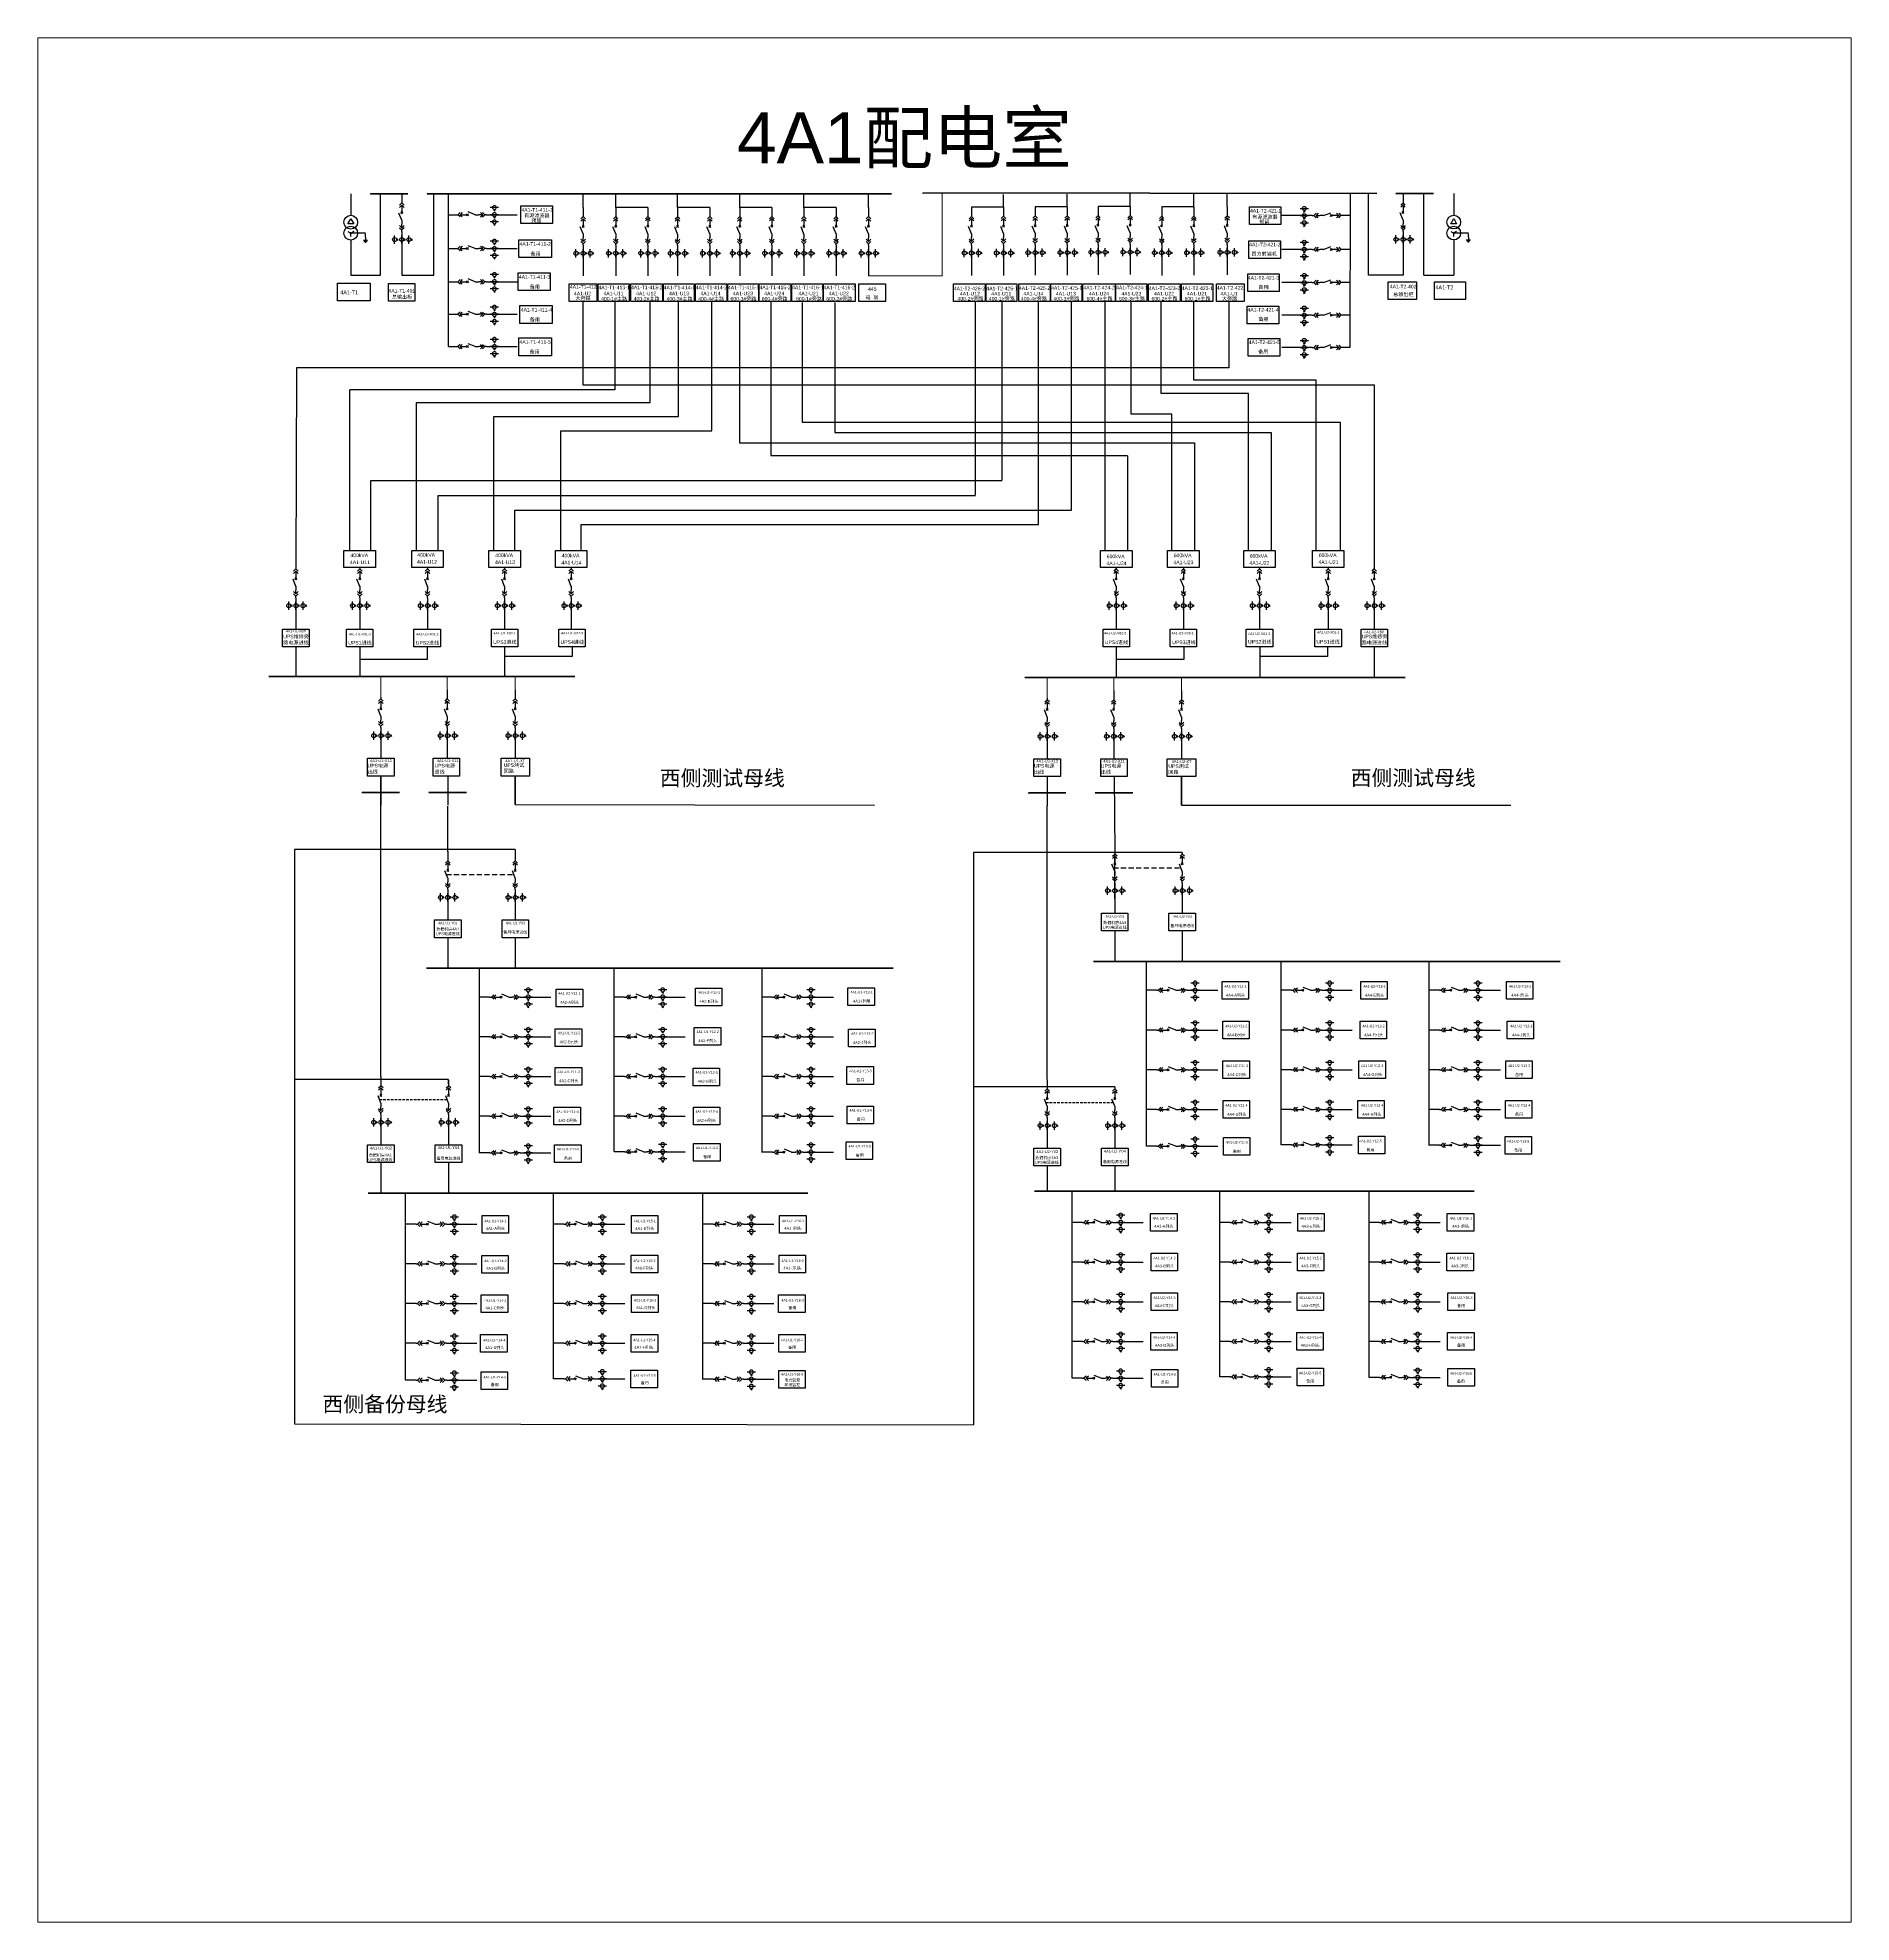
# Model space of a CAD drawing. Header units: millimetres. Extents: x 70 to 427, y 31 to 401.
import ezdxf
from ezdxf.enums import TextEntityAlignment as Align

# ---------------------------------------------------------------- set-up
doc = ezdxf.new("R2010")
doc.units = ezdxf.units.MM
for name, pattern in [('CENTER', [2, 1.25, -0.25, 0.25, -0.25]), ('CONTINOUS', [0]), ('DASHED', [0.75, 0.5, -0.25]), ('HIDDEN', [0.375, 0.25, -0.125])]:
    doc.linetypes.add(name, pattern=pattern)
doc.styles.get("Standard").update_dxf_attribs({"font": 'arial.ttf'})

# ---------------------------------------------------------------- blocks, each defined once
blk = doc.blocks.new('DYDQAA05')
at = {"color": 0}
blk.add_lwpolyline([(0, 0), (0, -7)], dxfattribs=at)
blk = doc.blocks.new('DYDQAA03')
at = {"color": 0}
for points in [[(0, 0), (0, -1.5)], [(-2.1, -3.6), (0, -1.5)], [(-2.1, -5.6), (0, -3.5)], [(2.1, -3.6), (0, -1.5)], [(2.1, -5.6), (0, -3.5)], [(0, -3.5), (0, -7)]]:
    blk.add_lwpolyline(points, dxfattribs=at)
blk = doc.blocks.new('DYDQAA09')
at = {"color": 0}
blk.add_lwpolyline([(0, 0), (0, -3.5)], dxfattribs=at)
blk.add_lwpolyline([(0, 0), (0, -3.5)], dxfattribs=at)
blk.add_lwpolyline([(0, 0), (0, -3.5)], dxfattribs=at)
blk.add_lwpolyline([(0, 0), (0, -3.5)], dxfattribs=at)
blk.add_lwpolyline([(0, 0), (0, -3.5)], dxfattribs=at)
blk.add_lwpolyline([(0, 0), (0, -3.5)], dxfattribs=at)
blk.add_lwpolyline([(0, 0), (0, -3.5)], dxfattribs=at)
blk.add_lwpolyline([(0, 0), (0, -3.5)], dxfattribs=at)
blk.add_lwpolyline([(0, 0), (0, -3.5)], dxfattribs=at)
blk = doc.blocks.new('DYDQ0201')
at = {"color": 0}
for points in [[(0.9, -0.9), (-0.9, 0.9)], [(-0.9, -0.9), (0.9, 0.9)], [(0, -7), (-2.6, -0.4)]]:
    blk.add_lwpolyline(points, dxfattribs=at)
blk = doc.blocks.new('DYDQAA04')
at = {"color": 0}
for points in [[(0, -3.5), (0, 0)], [(-2.1, -1.4), (0, -3.5)], [(-2.1, -3.4), (0, -5.5)], [(2.1, -1.4), (0, -3.5)], [(2.1, -3.4), (0, -5.5)], [(0, -7), (0, -5.5)]]:
    blk.add_lwpolyline(points, dxfattribs=at)
blk = doc.blocks.new('A$C03DD39B5')
for p, q in [((417, 475), (283, 392)), ((417, 422), (283, 339)), ((350, 333), (350, 467))]:
    blk.add_line(p, q)
blk.add_lwpolyline([(700, 167), (0, 167)])
blk.add_circle((350, 167), 167)

msp = doc.modelspace()

# ---------------------------------------------------------------- linework, layer by layer
at = {"color": 0}
for p, q in [((131.97, 370.58, -12152.94), (131.97, 366.34, -16763.89)), ((137.83, 354.56, -16763.89), (137.83, 370.58, -14978.49)), ((131.39, 364.64, -16763.89), (131.97, 365.66, -16763.89)), ((131.39, 364.64, -16763.89), (131.97, 365.66, -16763.89)), ((132.56, 364.64, -16763.89), (131.39, 364.64, -16763.89)), ((131.39, 363.16, -16763.89), (131.97, 362.82, -16763.89)), ((131.97, 365.66, -16763.89), (132.56, 364.64, -16763.89)), ((132.56, 363.16, -16763.89), (131.97, 362.82, -16763.89)), ((131.96, 362.92, -16763.89), (131.87, 362.83, -16763.89)), ((132.02, 362.91, -16763.89), (131.88, 362.77, -16763.89)), ((132, 362.91, -16763.89), (131.88, 362.78, -16763.89)), ((131.93, 362.91, -16763.89), (131.88, 362.86, -16763.89)), ((132.05, 362.88, -16763.89), (131.9, 362.74, -16763.89)), ((132.06, 362.87, -16763.89), (131.92, 362.73, -16763.89)), ((132.07, 362.84, -16763.89), (131.95, 362.72, -16763.89)), ((131.97, 362.14, -16763.89), (131.97, 362.82, -16763.89)), ((134.86, 362.82, -16763.89), (131.97, 362.82, -16763.89)), ((132.07, 362.81, -16763.89), (131.97, 362.72, -16763.89)), ((131.97, 361.46, -16763.89), (131.97, 354.56, -16763.89)), ((134.45, 361.46, -16763.89), (135.26, 361.46, -16763.89)), ((134.55, 361.26, -16763.89), (135.16, 361.26, -16763.89)), ((134.76, 361.06, -16763.89), (134.96, 361.06, -16763.89)), ((131.97, 354.56, -16763.89), (137.83, 354.56, -16763.89))]:
    msp.add_line(p, q, dxfattribs=at)
for p, q in [((148.28, 354.56, -14978.49), (148.28, 370.58, -14978.49)), ((151.2, 340.53), (151.2, 370.58, -14978.49)), ((177.63, 367.89, 2991.53), (177.63, 370.47, 4374.81)), ((184.03, 367.89, 2299.89), (184.03, 370.47, 3683.17)), ((196.19, 367.87, 2991.53), (196.19, 370.45, 4374.81)), ((208.4, 367.89, 3685.91), (208.4, 370.47, 5069.19)), ((221.01, 367.88, 2299.89), (221.01, 370.46, 3683.17)), ((233.69, 367.89, 2991.53), (233.69, 370.47, 4374.81)), ((260.26, 367.84, 2991.53), (260.26, 370.42, 4374.81)), ((272.78, 367.92, 2991.53), (272.78, 370.5, 4374.81)), ((285.14, 368, 2991.53), (285.14, 370.58, 4374.81)), ((297.65, 367.88, 2991.53), (297.65, 370.46, 4374.81)), ((304.19, 368.07, 2486.47), (304.19, 370.65, 3869.75)), ((328.36, 340.36), (328.4, 370.61, -15796.44)), ((331.98, 354.58, -15796.44), (331.98, 370.61, -15796.44)), ((342.85, 354.58, -17581.83), (342.85, 370.61, -15796.44)), ((348.71, 370.61, -12970.88), (348.71, 366.36, -17581.83)), ((190.35, 367.89, 2299.89), (184.03, 367.89, 2299.89)), ((202.51, 367.87, 2991.53), (196.19, 367.87, 2991.53)), ((214.71, 367.89, 3685.91), (208.4, 367.89, 3685.91)), ((227.33, 367.88, 2299.89), (221.01, 367.88, 2299.89)), ((260.25, 367.93, 2991.53), (253.93, 367.93, 2991.53)), ((272.76, 368.01, 2991.53), (266.45, 368.01, 2991.53)), ((285.12, 368.09, 2991.53), (278.81, 368.09, 2991.53)), ((297.63, 367.98, 2991.53), (291.32, 367.98, 2991.53)), ((159.44, 366.45, 2201.22), (161.08, 366.45, 2201.22)), ((161.08, 366.45, 2201.22), (164.64, 366.45, 2201.22)), ((318.48, 366.28, 2201.22), (314.92, 366.28, 2201.22)), ((320.12, 366.28, 2201.22), (318.48, 366.28, 2201.22)), ((348.12, 364.67, -17581.83), (348.71, 365.69, -17581.83)), ((348.12, 364.67, -17581.83), (348.71, 365.69, -17581.83)), ((349.29, 364.67, -17581.83), (348.12, 364.67, -17581.83)), ((348.12, 363.18, -17581.83), (348.71, 362.84, -17581.83)), ((348.71, 365.69, -17581.83), (349.29, 364.67, -17581.83)), ((349.29, 363.18, -17581.83), (348.71, 362.84, -17581.83)), ((141.99, 362.34, -14978.49), (141.99, 360.7, -14978.49)), ((141.99, 360.7, -14978.49), (141.99, 354.56, -14978.49)), ((159.44, 359.81, 2201.22), (161.08, 359.81, 2201.22)), ((161.08, 359.81, 2201.22), (164.64, 359.81, 2201.22)), ((177.63, 359.65, 5192.76), (177.63, 358.01, 5192.76)), ((184.03, 359.65, 4501.11), (184.03, 358.01, 4501.11)), ((190.35, 359.67, 5192.76), (190.35, 358.03, 5192.76)), ((196.19, 359.63, 5192.76), (196.19, 357.99, 5192.76)), ((202.51, 359.64, 5884.4), (202.51, 358, 5884.4)), ((208.4, 359.65, 5887.13), (208.4, 358.01, 5887.13)), ((214.71, 359.67, 6578.77), (214.71, 358.03, 6578.77)), ((221.01, 359.64, 4501.11), (221.01, 358, 4501.11)), ((227.33, 359.66, 5192.76), (227.33, 358.02, 5192.76)), ((233.69, 359.65, 5192.76), (233.69, 358.01, 5192.76)), ((253.93, 359.7, 5192.76), (253.93, 358.06, 5192.76)), ((260.25, 359.71, 5884.4), (260.25, 358.07, 5884.4)), ((266.45, 359.78, 5192.76), (266.45, 358.14, 5192.76)), ((272.76, 359.79, 5884.4), (272.76, 358.15, 5884.4)), ((278.81, 359.85, 5192.76), (278.81, 358.22, 5192.76)), ((285.12, 359.87, 5884.4), (285.12, 358.23, 5884.4)), ((291.32, 359.74, 5192.76), (291.32, 358.1, 5192.76)), ((297.63, 359.75, 5884.4), (297.63, 358.11, 5884.4)), ((304.19, 359.83, 4687.69), (304.19, 358.19, 4687.69)), ((318.48, 359.64, 2201.22), (314.92, 359.64, 2201.22)), ((320.12, 359.64, 2201.22), (318.48, 359.64, 2201.22)), ((338.75, 362.37, -15796.44), (338.75, 360.73, -15796.44)), ((338.75, 360.73, -15796.44), (338.75, 354.58, -15796.44)), ((348.7, 362.95, -17581.83), (348.61, 362.85, -17581.83)), ((348.74, 362.94, -17581.83), (348.61, 362.81, -17581.83)), ((348.66, 362.94, -17581.83), (348.61, 362.89, -17581.83)), ((348.76, 362.93, -17581.83), (348.62, 362.8, -17581.83)), ((348.78, 362.91, -17581.83), (348.64, 362.77, -17581.83)), ((348.79, 362.9, -17581.83), (348.65, 362.76, -17581.83)), ((348.81, 362.86, -17581.83), (348.69, 362.75, -17581.83)), ((348.81, 362.84, -17581.83), (348.71, 362.74, -17581.83)), ((348.71, 362.17, -17581.83), (348.71, 362.84, -17581.83)), ((351.59, 362.84, -17581.83), (348.71, 362.84, -17581.83)), ((348.71, 361.49, -17581.83), (348.71, 354.58, -17581.83)), ((351.19, 361.49, -17581.83), (352, 361.49, -17581.83)), ((351.29, 361.29, -17581.83), (351.9, 361.29, -17581.83)), ((351.49, 361.09, -17581.83), (351.7, 361.09, -17581.83)), ((177.63, 358.01, 5192.76), (177.63, 354.45, 5192.76)), ((184.03, 358.01, 4501.11), (184.03, 354.45, 4501.11)), ((190.35, 358.03, 5192.76), (190.35, 354.46, 5192.76)), ((196.19, 357.99, 5192.76), (196.19, 354.42, 5192.76)), ((202.51, 358, 5884.4), (202.51, 354.44, 5884.4)), ((208.4, 358.01, 5887.13), (208.4, 354.45, 5887.13)), ((214.71, 358.03, 6578.77), (214.71, 354.46, 6578.77)), ((221.01, 358, 4501.11), (221.01, 354.43, 4501.11)), ((227.33, 358.02, 5192.76), (227.33, 354.45, 5192.76)), ((233.69, 358.01, 5192.76), (233.69, 354.45, 5192.76)), ((253.93, 358.06, 5192.76), (253.93, 354.49, 5192.76)), ((260.25, 358.07, 5884.4), (260.25, 354.51, 5884.4)), ((266.45, 358.14, 5192.76), (266.45, 354.57, 5192.76)), ((272.76, 358.15, 5884.4), (272.76, 354.59, 5884.4)), ((278.81, 358.22, 5192.76), (278.81, 354.65, 5192.76)), ((285.12, 358.23, 5884.4), (285.12, 354.67, 5884.4)), ((291.32, 358.1, 5192.76), (291.32, 354.53, 5192.76)), ((297.63, 358.11, 5884.4), (297.63, 354.55, 5884.4)), ((304.19, 358.19, 4687.69), (304.19, 354.63, 4687.69)), ((141.99, 354.56, -14978.49), (148.28, 354.56, -14978.49)), ((159.44, 353.28, 2201.22), (161.08, 353.28, 2201.22)), ((161.08, 353.28, 2201.22), (164.64, 353.28, 2201.22)), ((318.48, 353.11, 2201.22), (314.92, 353.11, 2201.22)), ((320.12, 353.11, 2201.22), (318.48, 353.11, 2201.22)), ((338.75, 354.58, -15796.44), (331.98, 354.58, -15796.44)), ((342.85, 354.58, -17581.83), (348.71, 354.58, -17581.83)), ((159.44, 346.88, 2201.22), (161.08, 346.88, 2201.22)), ((161.08, 346.88, 2201.22), (164.64, 346.88, 2201.22)), ((318.48, 346.71, 2201.22), (314.92, 346.71, 2201.22)), ((320.12, 346.71, 2201.22), (318.48, 346.71, 2201.22)), ((159.44, 340.53, 2201.22), (161.08, 340.53, 2201.22)), ((161.08, 340.53, 2201.22), (164.64, 340.53, 2201.22)), ((318.48, 340.36, 2201.22), (314.92, 340.36, 2201.22)), ((320.12, 340.36, 2201.22), (318.48, 340.36, 2201.22)), ((121.19, 290.4, -1757.9), (121.19, 288.76, -1757.9)), ((133.73, 290.4, -1757.9), (133.73, 288.76, -1757.9)), ((147.06, 290.4, -1757.9), (147.06, 288.76, -1757.9)), ((162.19, 290.4, -1757.9), (162.19, 288.76, -1757.9)), ((175.28, 290.4, -1757.9), (175.28, 288.76, -1757.9)), ((282.41, 290.4, -1757.9), (282.41, 288.76, -1757.9)), ((295.58, 290.4, -1757.9), (295.58, 288.76, -1757.9)), ((310.54, 290.4, -1757.9), (310.54, 288.76, -1757.9)), ((324.05, 290.4, -1757.9), (324.05, 288.76, -1757.9)), ((333.11, 290.4, 10535.16), (333.11, 288.76, 10535.16)), ((121.19, 288.76, 443.32), (121.19, 285.01, -1916.71)), ((133.73, 288.76, 443.32), (133.73, 285.01, -1884.2)), ((147.06, 288.76, 443.32), (147.06, 285.01, -1915.69)), ((162.19, 288.76, 443.32), (162.19, 285.01, -1884.2)), ((175.28, 288.76, 443.32), (175.28, 285.01, -1915.69)), ((282.41, 288.76, 443.32), (282.41, 285.01, -1884.2)), ((295.58, 288.76, 443.32), (295.58, 285.01, -1915.69)), ((310.54, 288.76, 443.32), (310.54, 285.01, -1884.2)), ((324.05, 288.76, 443.32), (324.05, 285.01, -1915.69)), ((333.11, 288.76, 12736.38), (333.11, 285.01, 10376.35)), ((121.19, 281.53, -1884.2), (121.19, 275.68, -1884.2)), ((133.73, 281.53, -2293.17), (133.73, 275.68, -2293.17)), ((146.99, 281.53, -2293.17), (146.99, 279.06, -2293.17)), ((162.19, 281.53, -1884.2), (162.19, 275.68, -2293.17)), ((175.45, 281.53, -1884.2), (175.45, 279.66, -1884.2)), ((282.41, 281.53, -1884.2), (282.41, 275.68, -1884.2)), ((295.67, 281.53, -1884.2), (295.67, 279.06, -1884.2)), ((310.63, 281.53, -1884.2), (310.63, 275.55, -1884.2)), ((323.89, 281.53, -1915.69), (323.89, 279.66, -1884.2)), ((333.11, 281.53, 10376.35), (333.11, 275.53, -2293.17)), ((146.99, 279.06, -2293.17), (133.73, 279.06, -2293.17)), ((175.45, 279.66, -1884.2), (162.19, 279.66, -1884.2)), ((295.67, 279.06, -1884.2), (282.41, 279.06, -1884.2)), ((323.89, 279.66, -1884.2), (310.63, 279.66, -1884.2)), ((137.89, 264.86, -1475.23), (137.89, 263.22, -1475.23)), ((137.89, 263.22, -1475.23), (137.89, 259.65, -1475.23)), ((150.94, 264.86, -1475.23), (150.94, 263.22, -1475.23)), ((150.94, 263.22, -1475.23), (150.94, 259.65, -1475.23)), ((164.28, 264.86, -1475.23), (164.28, 263.22, -1475.23)), ((164.28, 263.22, -1475.23), (164.28, 259.65, -1475.23)), ((268.83, 264.71, -1475.23), (268.83, 263.07, -1475.23)), ((268.83, 263.07, -1475.23), (268.83, 259.5, -1475.23)), ((281.89, 264.71, -1475.23), (281.89, 263.07, -1475.23)), ((281.89, 263.07, -1475.23), (281.89, 259.5, -1475.23)), ((295.23, 264.71, -1475.23), (295.23, 263.07, -1475.23)), ((295.23, 263.07, -1475.23), (295.23, 259.5, -1475.23)), ((137.89, 256.14, 2483.89), (137.89, 250.42, 2483.89)), ((137.89, 197.09, 1312.9), (137.89, 256.14, 2483.89)), ((151.02, 256.14, 2452.4), (151.02, 250.42, 2452.4)), ((268.83, 256.03, -1475.23), (268.83, 250.31, -1475.23)), ((281.97, 256.03, -1506.72), (282.1, 241.13, 7297.82)), ((151.02, 241.29, 1457.28), (151.02, 250.25, 2840.56)), ((268.83, 196.48, -2858.51), (268.83, 250.31, -1475.23)), ((282.1, 232.07, 7085.53), (282.1, 241.03, 8468.81)), ((282.1, 234.38, 9499.04), (282.1, 232.74, 9499.04)), ((151.02, 233.06, 3658.51), (151.02, 231.42, 3658.51)), ((151.02, 231.42, 3658.51), (151.02, 227.85, 3658.51)), ((282.1, 232.74, 9499.04), (282.1, 229.18, 9499.04)), ((151.02, 224.37, 3658.51), (151.02, 218.39, 4130.06)), ((282.1, 225.7, 9499.04), (282.1, 219.72, 9970.59)), ((288.34, 206.23, 8103.38), (288.34, 219.72, 9970.59)), ((314.79, 206.23, 8103.38), (314.79, 219.72, 9970.59)), ((343.9, 206.23, 8103.38), (343.9, 219.72, 9970.59)), ((157.27, 204.91, 2262.85), (157.27, 218.39, 4130.06)), ((183.72, 204.91, 2262.85), (183.72, 218.39, 4130.06)), ((212.83, 204.91, 2262.85), (212.83, 218.39, 4130.06)), ((159.3, 212.71, 879.57), (157.27, 212.71, 1571.21)), ((166.05, 212.71, 3080.79), (167.69, 212.71, 3080.79)), ((167.69, 212.71, 3080.79), (171.26, 212.71, 3080.79)), ((185.75, 212.71, 879.57), (183.72, 212.71, 1571.21)), ((192.5, 212.71, 3080.79), (194.14, 212.71, 3080.79)), ((194.14, 212.71, 3080.79), (197.71, 212.71, 3080.79)), ((214.86, 212.71, 879.57), (212.83, 212.71, 1571.21)), ((221.61, 212.71, 3080.79), (223.25, 212.71, 3080.79)), ((223.25, 212.71, 3080.79), (226.81, 212.71, 3080.79)), ((290.37, 214.03, 6720.1), (288.34, 214.03, 7411.74)), ((297.12, 214.03, 8921.32), (298.76, 214.03, 8921.32)), ((298.76, 214.03, 8921.32), (302.33, 214.03, 8921.32)), ((316.82, 214.03, 6720.1), (314.79, 214.03, 7411.74)), ((323.57, 214.03, 8921.32), (325.21, 214.03, 8921.32)), ((325.21, 214.03, 8921.32), (328.78, 214.03, 8921.32)), ((345.93, 214.03, 6720.1), (343.9, 214.03, 7411.74)), ((352.68, 214.03, 8921.32), (354.32, 214.03, 8921.32)), ((354.32, 214.03, 8921.32), (357.89, 214.03, 8921.32)), ((159.3, 204.91, 2262.85), (157.27, 204.91, 2262.85)), ((157.27, 197.11, 2954.49), (157.27, 204.91, 2262.85)), ((166.05, 204.91, 4464.07), (167.69, 204.91, 4464.07)), ((167.69, 204.91, 4464.07), (171.26, 204.91, 4464.07)), ((185.75, 204.91, 2262.85), (183.72, 204.91, 2262.85)), ((183.72, 197.11, 2954.49), (183.72, 204.91, 2262.85)), ((192.5, 204.91, 4464.07), (194.14, 204.91, 4464.07)), ((194.14, 204.91, 4464.07), (197.71, 204.91, 4464.07)), ((214.86, 204.91, 2262.85), (212.83, 204.91, 2262.85)), ((212.83, 197.11, 2954.49), (212.83, 204.91, 2262.85)), ((221.61, 204.91, 4464.07), (223.25, 204.91, 4464.07)), ((223.25, 204.91, 4464.07), (226.81, 204.91, 4464.07)), ((290.37, 206.23, 8103.38), (288.34, 206.23, 8103.38)), ((288.34, 198.43, 8795.02), (288.34, 206.23, 8103.38)), ((297.12, 206.23, 10304.6), (298.76, 206.23, 10304.6)), ((298.76, 206.23, 10304.6), (302.33, 206.23, 10304.6)), ((316.82, 206.23, 8103.38), (314.79, 206.23, 8103.38)), ((314.79, 198.43, 8795.02), (314.79, 206.23, 8103.38)), ((323.57, 206.23, 10304.6), (325.21, 206.23, 10304.6)), ((325.21, 206.23, 10304.6), (328.78, 206.23, 10304.6)), ((345.93, 206.23, 8103.38), (343.9, 206.23, 8103.38)), ((343.9, 198.43, 8795.02), (343.9, 206.23, 8103.38)), ((352.68, 206.23, 10304.6), (354.32, 206.23, 10304.6)), ((354.32, 206.23, 10304.6), (357.89, 206.23, 10304.6)), ((159.3, 197.11, 2954.49), (157.27, 197.11, 2954.49)), ((157.27, 182.05, 3646.13), (157.27, 197.11, 2954.49)), ((166.05, 197.11, 5155.71), (167.69, 197.11, 5155.71)), ((167.69, 197.11, 5155.71), (171.26, 197.11, 5155.71)), ((185.75, 197.11, 2954.49), (183.72, 197.11, 2954.49)), ((183.72, 182.33, 3646.13), (183.72, 197.11, 2954.49)), ((192.5, 197.11, 5155.71), (194.14, 197.11, 5155.71)), ((194.14, 197.11, 5155.71), (197.71, 197.11, 5155.71)), ((214.86, 197.11, 2954.49), (212.83, 197.11, 2954.49)), ((212.83, 182.18, 3646.13), (212.83, 197.11, 2954.49)), ((221.61, 197.11, 5155.71), (223.25, 197.11, 5155.71)), ((223.25, 197.11, 5155.71), (226.81, 197.11, 5155.71)), ((290.37, 198.43, 8795.02), (288.34, 198.43, 8795.02)), ((288.34, 183.38, 9486.66), (288.34, 198.43, 8795.02)), ((297.12, 198.43, 10996.24), (298.76, 198.43, 10996.24)), ((298.76, 198.43, 10996.24), (302.33, 198.43, 10996.24)), ((316.82, 198.43, 8795.02), (314.79, 198.43, 8795.02)), ((314.79, 183.65, 9486.66), (314.79, 198.43, 8795.02)), ((323.57, 198.43, 10996.24), (325.21, 198.43, 10996.24)), ((325.21, 198.43, 10996.24), (328.78, 198.43, 10996.24)), ((345.93, 198.43, 8795.02), (343.9, 198.43, 8795.02)), ((343.9, 183.51, 9486.66), (343.9, 198.43, 8795.02)), ((352.68, 198.43, 10996.24), (354.32, 198.43, 10996.24)), ((354.32, 198.43, 10996.24), (357.89, 198.43, 10996.24)), ((159.3, 189.31, 3646.13), (157.27, 189.31, 3646.13)), ((166.05, 189.31, 5847.35), (167.69, 189.31, 5847.35)), ((167.69, 189.31, 5847.35), (171.26, 189.31, 5847.35)), ((185.75, 189.31, 3646.13), (183.72, 189.31, 3646.13)), ((192.5, 189.31, 5847.35), (194.14, 189.31, 5847.35)), ((194.14, 189.31, 5847.35), (197.71, 189.31, 5847.35)), ((214.86, 189.31, 3646.13), (212.83, 189.31, 3646.13)), ((221.61, 189.31, 5847.35), (223.25, 189.31, 5847.35)), ((223.25, 189.31, 5847.35), (226.81, 189.31, 5847.35)), ((290.37, 190.63, 9486.66), (288.34, 190.63, 9486.66)), ((297.12, 190.63, 11687.89), (298.76, 190.63, 11687.89)), ((298.76, 190.63, 11687.89), (302.33, 190.63, 11687.89)), ((316.82, 190.63, 9486.66), (314.79, 190.63, 9486.66)), ((323.57, 190.63, 11687.89), (325.21, 190.63, 11687.89)), ((325.21, 190.63, 11687.89), (328.78, 190.63, 11687.89)), ((345.93, 190.63, 9486.66), (343.9, 190.63, 9486.66)), ((352.68, 190.63, 11687.89), (354.32, 190.63, 11687.89)), ((354.32, 190.63, 11687.89), (357.89, 190.63, 11687.89)), ((137.89, 188.85, 3514.12), (137.89, 187.21, 3514.12)), ((137.89, 187.21, 3514.12), (137.89, 183.64, 3514.12)), ((268.83, 188.23, -657.68), (268.83, 186.59, -657.68)), ((268.83, 186.59, -657.68), (268.83, 183.02, -657.68)), ((159.3, 182.06, 3646.13), (157.27, 182.06, 3646.13)), ((166.05, 182.06, 5847.35), (167.69, 182.06, 5847.35)), ((167.69, 182.06, 5847.35), (171.26, 182.06, 5847.35)), ((185.75, 182.32, 3646.13), (183.72, 182.32, 3646.13)), ((192.5, 182.32, 5847.35), (194.14, 182.32, 5847.35)), ((194.14, 182.32, 5847.35), (197.71, 182.32, 5847.35)), ((214.86, 182.24, 3646.13), (212.83, 182.24, 3646.13)), ((221.61, 182.24, 5847.35), (223.25, 182.24, 5847.35)), ((223.25, 182.24, 5847.35), (226.81, 182.24, 5847.35)), ((290.37, 183.38, 9486.66), (288.34, 183.38, 9486.66)), ((297.12, 183.38, 11687.89), (298.76, 183.38, 11687.89)), ((298.76, 183.38, 11687.89), (302.33, 183.38, 11687.89)), ((316.82, 183.64, 9486.66), (314.79, 183.64, 9486.66)), ((323.57, 183.64, 11687.89), (325.21, 183.64, 11687.89)), ((325.21, 183.64, 11687.89), (328.78, 183.64, 11687.89)), ((345.93, 183.57, 9486.66), (343.9, 183.57, 9486.66)), ((352.68, 183.57, 11687.89), (354.32, 183.57, 11687.89)), ((354.32, 183.57, 11687.89), (357.89, 183.57, 11687.89)), ((137.89, 180.16, 3514.12), (137.89, 174.18, 3985.67)), ((268.83, 179.55, -657.68), (268.83, 174.55, -263.83)), ((142.75, 160.27, 2594.52), (142.75, 174.18, 3985.67)), ((171.83, 160.27, 2594.52), (171.83, 174.18, 3985.67)), ((201.13, 160.27, 2594.52), (201.13, 174.18, 3985.67)), ((273.7, 160.63, -1654.98), (273.7, 174.55, -263.83)), ((302.77, 160.63, -1654.98), (302.77, 174.55, -263.83)), ((332.07, 160.63, -1654.98), (332.07, 174.55, -263.83)), ((144.79, 168.06, 1211.24), (142.75, 168.06, 1902.88)), ((151.54, 168.06, 3412.46), (153.18, 168.06, 3412.46)), ((153.18, 168.06, 3412.46), (156.74, 168.06, 3412.46)), ((173.86, 168.06, 1211.24), (171.83, 168.06, 1902.88)), ((180.61, 168.06, 3412.46), (182.25, 168.06, 3412.46)), ((182.25, 168.06, 3412.46), (185.82, 168.06, 3412.46)), ((203.16, 168.06, 1211.24), (201.13, 168.06, 1902.88)), ((209.91, 168.06, 3412.46), (211.55, 168.06, 3412.46)), ((211.55, 168.06, 3412.46), (215.12, 168.06, 3412.46)), ((275.73, 168.43, -3038.27), (273.7, 168.43, -2346.63)), ((282.48, 168.43, -837.04), (284.12, 168.43, -837.04)), ((284.12, 168.43, -837.04), (287.69, 168.43, -837.04)), ((304.81, 168.43, -3038.27), (302.77, 168.43, -2346.63)), ((311.56, 168.43, -837.04), (313.2, 168.43, -837.04)), ((313.2, 168.43, -837.04), (316.76, 168.43, -837.04)), ((334.11, 168.43, -3038.27), (332.07, 168.43, -2346.63)), ((340.86, 168.43, -837.04), (342.5, 168.43, -837.04)), ((342.5, 168.43, -837.04), (346.06, 168.43, -837.04)), ((144.79, 160.27, 2594.52), (142.75, 160.27, 2594.52)), ((142.75, 152.47, 3286.16), (142.75, 160.27, 2594.52)), ((151.54, 160.27, 4795.74), (153.18, 160.27, 4795.74)), ((153.18, 160.27, 4795.74), (156.74, 160.27, 4795.74)), ((173.86, 160.27, 2594.52), (171.83, 160.27, 2594.52)), ((171.83, 152.47, 3286.16), (171.83, 160.27, 2594.52)), ((180.61, 160.27, 4795.74), (182.25, 160.27, 4795.74)), ((182.25, 160.27, 4795.74), (185.82, 160.27, 4795.74)), ((203.16, 160.27, 2594.52), (201.13, 160.27, 2594.52)), ((201.13, 152.47, 3286.16), (201.13, 160.27, 2594.52)), ((209.91, 160.27, 4795.74), (211.55, 160.27, 4795.74)), ((211.55, 160.27, 4795.74), (215.12, 160.27, 4795.74)), ((275.73, 160.63, -1654.98), (273.7, 160.63, -1654.98)), ((273.7, 152.83, -963.34), (273.7, 160.63, -1654.98)), ((282.48, 160.63, 546.24), (284.12, 160.63, 546.24)), ((284.12, 160.63, 546.24), (287.69, 160.63, 546.24)), ((304.81, 160.63, -1654.98), (302.77, 160.63, -1654.98)), ((302.77, 152.83, -963.34), (302.77, 160.63, -1654.98)), ((311.56, 160.63, 546.24), (313.2, 160.63, 546.24)), ((313.2, 160.63, 546.24), (316.76, 160.63, 546.24)), ((334.11, 160.63, -1654.98), (332.07, 160.63, -1654.98)), ((332.07, 152.83, -963.34), (332.07, 160.63, -1654.98)), ((340.86, 160.63, 546.24), (342.5, 160.63, 546.24)), ((342.5, 160.63, 546.24), (346.06, 160.63, 546.24)), ((144.79, 152.47, 3286.16), (142.75, 152.47, 3286.16)), ((142.75, 137.41, 3977.8), (142.75, 152.47, 3286.16)), ((151.54, 152.47, 5487.38), (153.18, 152.47, 5487.38)), ((153.18, 152.47, 5487.38), (156.74, 152.47, 5487.38)), ((173.86, 152.47, 3286.16), (171.83, 152.47, 3286.16)), ((171.83, 137.69, 3977.8), (171.83, 152.47, 3286.16)), ((180.61, 152.47, 5487.38), (182.25, 152.47, 5487.38)), ((182.25, 152.47, 5487.38), (185.82, 152.47, 5487.38)), ((203.16, 152.47, 3286.16), (201.13, 152.47, 3286.16)), ((201.13, 137.54, 3977.8), (201.13, 152.47, 3286.16)), ((209.91, 152.47, 5487.38), (211.55, 152.47, 5487.38)), ((211.55, 152.47, 5487.38), (215.12, 152.47, 5487.38)), ((275.73, 152.83, -963.34), (273.7, 152.83, -963.34)), ((273.7, 137.78, -271.7), (273.7, 152.83, -963.34)), ((282.48, 152.83, 1237.88), (284.12, 152.83, 1237.88)), ((284.12, 152.83, 1237.88), (287.69, 152.83, 1237.88)), ((304.81, 152.83, -963.34), (302.77, 152.83, -963.34)), ((302.77, 138.05, -271.7), (302.77, 152.83, -963.34)), ((311.56, 152.83, 1237.88), (313.2, 152.83, 1237.88)), ((313.2, 152.83, 1237.88), (316.76, 152.83, 1237.88)), ((334.11, 152.83, -963.34), (332.07, 152.83, -963.34)), ((332.07, 137.91, -271.7), (332.07, 152.83, -963.34)), ((340.86, 152.83, 1237.88), (342.5, 152.83, 1237.88)), ((342.5, 152.83, 1237.88), (346.06, 152.83, 1237.88)), ((144.79, 144.67, 3977.8), (142.75, 144.67, 3977.8)), ((151.54, 144.67, 6179.02), (153.18, 144.67, 6179.02)), ((153.18, 144.67, 6179.02), (156.74, 144.67, 6179.02)), ((173.86, 144.67, 3977.8), (171.83, 144.67, 3977.8)), ((180.61, 144.67, 6179.02), (182.25, 144.67, 6179.02)), ((182.25, 144.67, 6179.02), (185.82, 144.67, 6179.02)), ((203.16, 144.67, 3977.8), (201.13, 144.67, 3977.8)), ((209.91, 144.67, 6179.02), (211.55, 144.67, 6179.02)), ((211.55, 144.67, 6179.02), (215.12, 144.67, 6179.02)), ((275.73, 145.03, -271.7), (273.7, 145.03, -271.7)), ((282.48, 145.03, 1929.52), (284.12, 145.03, 1929.52)), ((284.12, 145.03, 1929.52), (287.69, 145.03, 1929.52)), ((304.81, 145.03, -271.7), (302.77, 145.03, -271.7)), ((311.56, 145.03, 1929.52), (313.2, 145.03, 1929.52)), ((313.2, 145.03, 1929.52), (316.76, 145.03, 1929.52)), ((334.11, 145.03, -271.7), (332.07, 145.03, -271.7)), ((340.86, 145.03, 1929.52), (342.5, 145.03, 1929.52)), ((342.5, 145.03, 1929.52), (346.06, 145.03, 1929.52)), ((144.79, 137.42, 3977.8), (142.75, 137.42, 3977.8)), ((151.54, 137.42, 6179.02), (153.18, 137.42, 6179.02)), ((153.18, 137.42, 6179.02), (156.74, 137.42, 6179.02)), ((173.86, 137.68, 3977.8), (171.83, 137.68, 3977.8)), ((180.61, 137.68, 6179.02), (182.25, 137.68, 6179.02)), ((182.25, 137.68, 6179.02), (185.82, 137.68, 6179.02)), ((203.16, 137.6, 3977.8), (201.13, 137.6, 3977.8)), ((209.91, 137.6, 6179.02), (211.55, 137.6, 6179.02)), ((211.55, 137.6, 6179.02), (215.12, 137.6, 6179.02)), ((275.73, 137.78, -271.7), (273.7, 137.78, -271.7)), ((282.48, 137.78, 1929.52), (284.12, 137.78, 1929.52)), ((284.12, 137.78, 1929.52), (287.69, 137.78, 1929.52)), ((304.81, 138.04, -271.7), (302.77, 138.04, -271.7)), ((311.56, 138.04, 1929.52), (313.2, 138.04, 1929.52)), ((313.2, 138.04, 1929.52), (316.76, 138.04, 1929.52)), ((334.11, 137.97, -271.7), (332.07, 137.97, -271.7)), ((340.86, 137.97, 1929.52), (342.5, 137.97, 1929.52)), ((342.5, 137.97, 1929.52), (346.06, 137.97, 1929.52))]:
    msp.add_line(p, q)
at = {"color": 1, "lineweight": 20}
for p, q in [((248.18, 354.45, 5192.76), (248.21, 370.72, -15796.44)), ((233.69, 354.45, 5192.76), (248.18, 354.45, 5192.76))]:
    msp.add_line(p, q, dxfattribs=at)
at = {"color": 0, "linetype": 'CENTER', "ltscale": 0.5}
msp.add_line((134.86, 362.07, -16763.89), (134.86, 362.82, -16763.89), dxfattribs=at)
at = {"linetype": 'CENTER', "ltscale": 0.5}
msp.add_line((351.59, 362.1, -17581.83), (351.59, 362.84, -17581.83), dxfattribs=at)
at = {"color": 5, "lineweight": 30}
for p, q in [((177.59, 349.38, 4374.81), (177.59, 333.01, 8333.94)), ((304.49, 349.38, 4374.81), (304.49, 336.39, 8333.94)), ((121.27, 336.37, 8333.94), (121.19, 297.15, -3959.12)), ((304.49, 336.39, 8333.94), (121.27, 336.38, 8333.94)), ((177.59, 333.01, 8333.94), (333.11, 333.01, 8333.94)), ((333.11, 333.02, 8333.94), (333.11, 297.15, 8333.94)), ((164.29, 241.69, 11256.94), (120.9, 241.69, 11256.94)), ((120.9, 241.69, 11256.94), (120.9, 128.86, 9417.85)), ((254.32, 241.13, 7297.82), (254.31, 128.66, 7815.88)), ((295.37, 241.13, 7297.82), (254.32, 241.13, 7297.82)), ((151.17, 196.48, 11469.23), (120.9, 196.53, 10520.79)), ((282.11, 195.06, -1254.51), (254.3, 195.06, 7297.42)), ((120.9, 128.86, 9417.85), (254.31, 128.66, 7815.88))]:
    msp.add_line(p, q, dxfattribs=at)
at = {"color": 6}
for p, q in [((183.88, 349.37, 4374.81), (183.88, 332.01, 4374.81)), ((190.83, 329.56, 4374.81), (190.83, 349.38, 4374.81)), ((196.37, 326.79, 4374.81), (196.37, 349.38, 4374.81)), ((202.94, 323.96, 4374.81), (202.94, 349.34, 4374.81)), ((280.24, 300.45, -3959.12), (280.24, 349.26, 4374.81)), ((285.32, 327.28, 4374.81), (285.32, 349.42, 4374.81)), ((291.2, 331.29, 4374.81), (291.2, 349.32, 4374.81)), ((297.62, 333.93, 4374.81), (297.62, 349.37, 4374.81)), ((321.67, 333.93, 4374.81), (297.62, 333.93, 4374.81)), ((321.67, 300.45, -3959.12), (321.67, 333.93, 4374.81)), ((183.88, 332.01, 4374.81), (131.79, 332.01, 4374.81)), ((131.79, 300.45, -3959.12), (131.79, 332.01, 4374.81)), ((308.39, 331.29, 4374.81), (291.2, 331.29, 4374.81)), ((308.39, 300.45, -3959.12), (308.39, 331.29, 4374.81)), ((144.9, 300.45, -3959.12), (144.9, 329.56, 4374.81)), ((144.9, 329.56, 4374.81), (190.83, 329.56, 4374.81)), ((160.05, 300.45, -3959.12), (160.05, 326.79, 4374.81)), ((160.05, 326.79, 4374.81), (196.37, 326.79, 4374.81)), ((293.29, 327.28, 4374.81), (285.32, 327.28, 4374.81)), ((293.29, 300.45, -3959.12), (293.29, 327.28, 4374.81)), ((173.25, 300.45, -3959.12), (173.25, 323.96, 4374.81)), ((173.25, 323.96, 4374.81), (202.94, 323.96, 4374.81))]:
    msp.add_line(p, q, dxfattribs=at)
at = {"color": 3}
for p, q in [((208.34, 349.38, 4374.81), (208.34, 321.63, 4374.81)), ((214.52, 349.35, 4374.81), (214.52, 319.11, 4374.81)), ((220.68, 349.17, 4374.81), (220.68, 325.67, 4374.81)), ((227.1, 349.18, 4374.81), (227.1, 323.64, 4374.81)), ((254.71, 311.37, -3959.12), (254.71, 349.38, 4374.81)), ((259.94, 349.38, 4374.81), (259.94, 314.19, -3959.12)), ((267.09, 305.56, 4374.81), (267.09, 349.38, 4374.81)), ((273.62, 308.41, 4374.81), (273.62, 349.38, 4374.81)), ((220.68, 325.67, 4374.81), (326.43, 325.67, 4374.81)), ((227.1, 323.64, 4374.81), (312.87, 323.64, 4374.81)), ((312.87, 323.64, 4374.81), (312.87, 300.45, -3959.12)), ((326.43, 325.67, 4374.81), (326.43, 300.45, -3959.12)), ((208.34, 321.62, 4374.81), (297.8, 321.62, 4374.81)), ((214.52, 319.11, 4374.81), (284.58, 319.11, 4374.81)), ((284.58, 319.07, 4374.81), (284.58, 300.45, -3959.12)), ((297.8, 321.63, 4374.81), (297.8, 300.45, -3959.12)), ((135.93, 300.45, -3959.12), (135.93, 314.2, -3959.12)), ((135.93, 314.2, -3959.12), (259.94, 314.2, -3959.12)), ((149.12, 300.49, -12293.06), (149.12, 311.29, -3959.12)), ((149.12, 311.29, -3959.12), (254.71, 311.29, -3959.12)), ((164.18, 300.45, -3959.12), (164.18, 308.41, 4374.81)), ((164.18, 308.41, 4374.81), (273.62, 308.41, 4374.81)), ((177.23, 300.45, -3959.12), (177.23, 305.57, 4374.81)), ((177.23, 305.57, 4374.81), (267.09, 305.57, 4374.81))]:
    msp.add_line(p, q, dxfattribs=at)
at = {"color": 1, "lineweight": 40}
for p, q in [((115.87, 275.68, -2293.17), (176, 275.68, -2293.17)), ((264.45, 275.53, -2293.17), (339.14, 275.53, -2293.17)), ((164.28, 256.14, 2451.38), (164.28, 250.54, 376.46)), ((295.23, 256.03, -1507.74), (295.23, 250.42, -3582.66)), ((277.95, 219.72, 9970.59), (369.62, 219.72, 9970.59)), ((146.87, 218.39, 4130.06), (238.55, 218.39, 4130.06)), ((135.39, 174.18, 3985.67), (221.76, 174.18, 3985.67)), ((266.33, 174.55, -263.83), (352.7, 174.55, -263.83))]:
    msp.add_line(p, q, dxfattribs=at)
at = {"color": 0, "lineweight": 20}
for p, q in [((137.89, 271.61, -3676.45), (137.89, 275.68, -2293.17)), ((150.94, 273.1, -3676.45), (150.94, 275.68, -2293.17)), ((164.28, 273.1, -3676.45), (164.28, 275.68, -2293.17)), ((268.83, 271.46, -3676.45), (268.83, 275.53, -2293.17)), ((281.89, 272.95, -3676.45), (281.89, 275.53, -2293.17)), ((295.23, 272.95, -3676.45), (295.23, 275.53, -2293.17))]:
    msp.add_line(p, q, dxfattribs=at)
at = {"color": 1, "lineweight": 30}
for p, q in [((164.28, 250.54, 376.46), (234.87, 250.41, 2534.4)), ((295.23, 250.42, -3582.66), (359.92, 250.42, -3582.66))]:
    msp.add_line(p, q, dxfattribs=at)
at = {"color": 5}
for p, q in [((164.29, 241.69, -587.18), (164.29, 239.8, 1457.28)), ((295.37, 234.38, 9499.04), (295.37, 232.74, 9499.04)), ((164.29, 233.06, 3658.51), (164.29, 231.42, 3658.51)), ((164.29, 231.42, 3658.51), (164.29, 227.85, 3658.51)), ((295.37, 232.74, 9499.04), (295.37, 229.18, 9499.04)), ((295.37, 232.24, 5041.06), (295.37, 230.58, 7085.53)), ((164.29, 224.37, 3658.51), (164.29, 218.39, 4130.06)), ((295.37, 225.7, 9499.04), (295.37, 219.72, 9970.59)), ((151.17, 188.85, 5118.52), (151.17, 187.21, 5118.52)), ((151.17, 187.21, 5118.52), (151.17, 183.64, 5118.52)), ((282.11, 188.23, 946.71), (282.11, 186.59, 946.71)), ((282.11, 186.59, 946.71), (282.11, 183.02, 946.71)), ((151.17, 180.16, 5118.52), (151.17, 174.18, 5590.06)), ((282.11, 179.55, 946.71), (282.11, 174.55, -263.83))]:
    msp.add_line(p, q, dxfattribs=at)
at = {"linetype": 'DASHED', "ltscale": 2}
for p, q in [((281.82, 238.11, 7297.82), (295.1, 238.11, 7297.82)), ((150.74, 236.78, 1457.28), (164.03, 236.78, 1457.28))]:
    msp.add_line(p, q, dxfattribs=at)
at = {"color": 5, "lineweight": 40}
for p, q in [((151.17, 196.47, 181.19), (151.17, 195.6, 2917.29)), ((282.11, 195.06, -1254.51), (282.11, 194.98, -1254.51))]:
    msp.add_line(p, q, dxfattribs=at)
at = {"linetype": 'HIDDEN', "ltscale": 2}
for p, q in [((137.61, 192.58, 2917.29), (150.89, 192.58, 2917.29)), ((268.55, 191.96, -1254.51), (281.84, 191.96, -1254.51))]:
    msp.add_line(p, q, dxfattribs=at)
at = {"color": 1, "lineweight": 13, "ltscale": 0.001071}
msp.add_lwpolyline([(70.44, 401.24), (426.84, 401.24), (426.84, 30.87), (70.44, 30.87)], close=True, dxfattribs=at)
at = {"color": 1, "lineweight": 40, "ltscale": 100}
for points, elevation in [([(143.19, 370.58), (135.82, 370.58), (135.82, 370.58)], -14978.49), ([(238.24, 370.58), (147.01, 370.58), (147.01, 370.58)], -14978.49), ([(333.59, 370.61), (244.38, 370.72), (244.38, 370.72)], -15796.44), ([(344.72, 370.61), (337.35, 370.61), (337.35, 370.61)], -16770.75), ([(141.57, 252.93), (134.2, 252.93), (134.2, 252.93)], -8017.17), ([(154.71, 252.93), (147.34, 252.93), (147.34, 252.93)], -8048.66), ([(272.52, 252.82), (265.15, 252.82), (265.15, 252.82)], -11976.29), ([(285.65, 252.82), (278.28, 252.82), (278.28, 252.82)], -12007.78)]:
    msp.add_lwpolyline(points, dxfattribs=dict(at, elevation=elevation))
for points in [[(165.41, 368.18), (171.6, 368.18), (171.6, 364.7), (165.41, 364.7)], [(308.6, 367.98), (314.73, 367.98), (314.73, 364.5), (308.6, 364.5)], [(165.02, 361.5), (171.39, 361.5), (171.39, 358.02), (165.02, 358.02)], [(308.47, 361.33), (314.7, 361.33), (314.7, 357.85), (308.47, 357.85)], [(164.88, 355.03), (171.18, 355.03), (171.18, 351.55), (164.88, 351.55)], [(308.23, 354.8), (314.4, 354.8), (314.4, 351.33), (308.23, 351.33)], [(165.2, 348.58), (171.57, 348.58), (171.57, 345.1), (165.2, 345.1)], [(308.11, 348.5), (314.36, 348.5), (314.36, 345.03), (308.11, 345.03)], [(164.98, 342.23), (171.44, 342.23), (171.44, 338.75), (164.98, 338.75)], [(308.32, 342.13), (314.56, 342.13), (314.56, 338.66), (308.32, 338.66)]]:
    msp.add_lwpolyline(points, close=True)
at = {"color": 0, "elevation": -16763.89}
msp.add_lwpolyline([(134.86, 362.07), (134.86, 361.46)], dxfattribs=at)
at = {"elevation": -17581.83}
msp.add_lwpolyline([(351.59, 362.1), (351.59, 361.49)], dxfattribs=at)
for points, elevation in [([(129.37, 353.01), (135.8, 353.01), (135.8, 349.54), (129.37, 349.54)], -12212.29), ([(139.35, 352.9), (144.56, 352.9), (144.56, 349.43), (139.35, 349.43)], 4374.81), ([(174.9, 352.86), (180.32, 352.86), (180.32, 349.38), (174.9, 349.38)], 4374.81), ([(180.57, 352.86), (186.66, 352.86), (186.66, 349.38), (180.57, 349.38)], 4374.81), ([(187.03, 352.86), (193.2, 352.86), (193.2, 349.38), (187.03, 349.38)], 4374.81), ([(193.4, 352.86), (199.48, 352.86), (199.48, 349.38), (193.4, 349.38)], 4374.81), ([(199.7, 352.86), (205.89, 352.86), (205.89, 349.38), (199.7, 349.38)], 4374.81), ([(206.06, 352.86), (212.12, 352.86), (212.12, 349.38), (206.06, 349.38)], 4374.81), ([(212.22, 352.86), (218.44, 352.86), (218.44, 349.38), (212.22, 349.38)], 4374.81), ([(218.66, 352.86), (224.74, 352.86), (224.74, 349.38), (218.66, 349.38)], 4374.81), ([(224.86, 352.86), (231.06, 352.86), (231.06, 349.38), (224.86, 349.38)], 4374.81), ([(231.84, 352.86), (237.04, 352.86), (237.04, 349.38), (231.84, 349.38)], 4374.81), ([(250.4, 352.86), (256.62, 352.86), (256.62, 349.38), (250.4, 349.38)], 4374.81), ([(256.8, 352.86), (262.89, 352.86), (262.89, 349.38), (256.8, 349.38)], 4374.81), ([(263.22, 352.86), (269.38, 352.86), (269.38, 349.38), (263.22, 349.38)], 4374.81), ([(269.55, 352.86), (275.63, 352.86), (275.63, 349.38), (269.55, 349.38)], 4374.81), ([(275.86, 352.86), (282.18, 352.86), (282.18, 349.38), (275.86, 349.38)], 4374.81), ([(282.32, 352.86), (288.42, 352.86), (288.42, 349.38), (282.32, 349.38)], 4374.81), ([(288.71, 352.86), (294.96, 352.86), (294.96, 349.38), (288.71, 349.38)], 4374.81), ([(295.23, 352.86), (301.38, 352.86), (301.38, 349.38), (295.23, 349.38)], 4374.81), ([(302.07, 352.86), (307.51, 352.86), (307.51, 349.38), (302.07, 349.38)], 4374.81), ([(335.85, 353.27), (341.4, 353.27), (341.4, 349.79), (335.85, 349.79)], 3556.92), ([(344.95, 353.27), (351, 353.27), (351, 349.79), (344.95, 349.79)], 3556.92), ([(130.63, 300.45), (136.82, 300.45), (136.82, 297.15), (130.63, 297.15)], -3959.12), ([(143.96, 300.45), (150.15, 300.45), (150.15, 297.15), (143.96, 297.15)], -3959.12), ([(159.1, 300.45), (165.29, 300.45), (165.29, 297.15), (159.1, 297.15)], -3959.12), ([(172.18, 300.45), (178.37, 300.45), (178.37, 297.15), (172.18, 297.15)], -3959.12), ([(279.31, 300.45), (285.51, 300.45), (285.51, 297.15), (279.31, 297.15)], -3959.12), ([(292.48, 300.45), (298.67, 300.45), (298.67, 297.15), (292.48, 297.15)], -3959.12), ([(307.45, 300.45), (313.64, 300.45), (313.64, 297.15), (307.45, 297.15)], -3959.12), ([(320.96, 300.45), (327.15, 300.45), (327.15, 297.15), (320.96, 297.15)], -3959.12), ([(118.58, 285.01), (123.79, 285.01), (123.79, 281.53), (118.58, 281.53)], -1916.71), ([(131.12, 285.01), (136.33, 285.01), (136.33, 281.53), (131.12, 281.53)], -2293.17), ([(144.38, 285.01), (149.59, 285.01), (149.59, 281.53), (144.38, 281.53)], -2293.17), ([(159.59, 285.01), (164.8, 285.01), (164.8, 281.53), (159.59, 281.53)], -1884.2), ([(172.85, 285.01), (178.06, 285.01), (178.06, 281.53), (172.85, 281.53)], -1884.2), ([(279.81, 285.01), (285.02, 285.01), (285.02, 281.53), (279.81, 281.53)], -1884.2), ([(292.97, 285.01), (298.18, 285.01), (298.18, 281.53), (292.97, 281.53)], -1915.69), ([(307.94, 285.01), (313.15, 285.01), (313.15, 281.53), (307.94, 281.53)], -1884.2), ([(321.45, 285.01), (326.66, 285.01), (326.66, 281.53), (321.45, 281.53)], -1915.69), ([(330.5, 285.01), (335.71, 285.01), (335.71, 281.53), (330.5, 281.53)], 10376.35), ([(135.28, 259.62), (140.49, 259.62), (140.49, 256.14), (135.28, 256.14)], 2483.89), ([(148.13, 259.62), (153.33, 259.62), (153.33, 256.14), (148.13, 256.14)], 2483.89), ([(266.23, 259.5), (271.44, 259.5), (271.44, 256.03), (266.23, 256.03)], -1475.23), ([(279.36, 259.5), (284.57, 259.5), (284.57, 256.03), (279.36, 256.03)], -1506.72), ([(148.42, 227.85), (153.63, 227.85), (153.63, 224.37), (148.42, 224.37)], 3658.51), ([(279.49, 229.18), (284.7, 229.18), (284.7, 225.7), (279.49, 225.7)], 9499.04), ([(303.2, 215.77), (308.41, 215.77), (308.41, 212.29), (303.2, 212.29)], 8921.32), ([(330.44, 215.77), (335.65, 215.77), (335.65, 212.29), (330.44, 212.29)], 8921.32), ([(359.06, 215.77), (364.26, 215.77), (364.26, 212.29), (359.06, 212.29)], 8921.32), ([(172.33, 214.27), (177.54, 214.27), (177.54, 210.79), (172.33, 210.79)], 4916.51), ([(199.68, 214.46), (204.89, 214.46), (204.89, 210.98), (199.68, 210.98)], 2954.49), ([(229.67, 214.51), (234.88, 214.51), (234.88, 211.04), (229.67, 211.04)], 2954.49), ([(303.32, 207.97), (308.52, 207.97), (308.52, 204.49), (303.32, 204.49)], 10304.6), ([(330.32, 207.97), (335.53, 207.97), (335.53, 204.49), (330.32, 204.49)], 10304.6), ([(359.21, 207.96), (364.42, 207.96), (364.42, 204.48), (359.21, 204.48)], 10304.6), ([(172.15, 206.49), (177.36, 206.49), (177.36, 203.02), (172.15, 203.02)], 4916.51), ([(199.46, 206.74), (204.67, 206.74), (204.67, 203.26), (199.46, 203.26)], 2954.49), ([(229.8, 206.37), (235.01, 206.37), (235.01, 202.9), (229.8, 202.9)], 2954.49), ([(303.37, 200.17), (308.58, 200.17), (308.58, 196.7), (303.37, 196.7)], 10996.24), ([(330.08, 200.17), (335.29, 200.17), (335.29, 196.7), (330.08, 196.7)], 10996.24), ([(358.94, 200.17), (364.15, 200.17), (364.15, 196.7), (358.94, 196.7)], 10996.24), ([(172.16, 198.84), (177.37, 198.84), (177.37, 195.37), (172.16, 195.37)], 2954.49), ([(199.24, 198.75), (204.45, 198.75), (204.45, 195.28), (199.24, 195.28)], 2954.49), ([(229.48, 199.03), (234.69, 199.03), (234.69, 195.55), (229.48, 195.55)], 2954.49), ([(171.9, 191.05), (177.11, 191.05), (177.11, 187.58), (171.9, 187.58)], 2954.49), ([(199.29, 191.05), (204.49, 191.05), (204.49, 187.57), (199.29, 187.57)], 4916.51), ([(229.5, 191.29), (234.71, 191.29), (234.71, 187.81), (229.5, 187.81)], 2954.49), ([(303.41, 192.37), (308.61, 192.37), (308.61, 188.9), (303.41, 188.9)], 11687.89), ([(329.84, 192.37), (335.04, 192.37), (335.04, 188.9), (329.84, 188.9)], 11687.89), ([(358.88, 192.37), (364.09, 192.37), (364.09, 188.9), (358.88, 188.9)], 11687.89), ([(329.97, 185.38), (335.17, 185.38), (335.17, 181.9), (329.97, 181.9)], 11687.89), ([(358.82, 185.31), (364.03, 185.31), (364.03, 181.83), (358.82, 181.83)], 11687.89), ([(135.28, 183.64), (140.49, 183.64), (140.49, 180.16), (135.28, 180.16)], 3514.12), ([(172.01, 183.64), (177.22, 183.64), (177.22, 180.17), (172.01, 180.17)], 2954.49), ([(199.34, 183.92), (204.55, 183.92), (204.55, 180.44), (199.34, 180.44)], 2954.49), ([(229.3, 184.24), (234.51, 184.24), (234.51, 180.76), (229.3, 180.76)], 2954.49), ([(266.23, 183.02), (271.44, 183.02), (271.44, 179.55), (266.23, 179.55)], -657.68), ([(303.44, 185.12), (308.65, 185.12), (308.65, 181.64), (303.44, 181.64)], 11687.89), ([(157.78, 169.78), (162.99, 169.78), (162.99, 166.31), (157.78, 166.31)], 3166.78), ([(187.13, 169.78), (192.33, 169.78), (192.33, 166.3), (187.13, 166.3)], 3166.78), ([(216.24, 169.8), (221.45, 169.8), (221.45, 166.33), (216.24, 166.33)], 3412.46), ([(289.14, 170.17), (294.35, 170.17), (294.35, 166.69), (289.14, 166.69)], -837.04), ([(318.06, 170.17), (323.27, 170.17), (323.27, 166.69), (318.06, 166.69)], -837.04), ([(347.45, 170.17), (352.66, 170.17), (352.66, 166.69), (347.45, 166.69)], -837.04), ([(157.71, 161.94), (162.92, 161.94), (162.92, 158.46), (157.71, 158.46)], 3166.78), ([(187.08, 162), (192.29, 162), (192.29, 158.53), (187.08, 158.53)], 4795.74), ([(216.13, 162), (221.34, 162), (221.34, 158.53), (216.13, 158.53)], 4795.74), ([(289.24, 162.37), (294.45, 162.37), (294.45, 158.89), (289.24, 158.89)], 546.24), ([(318, 162.37), (323.21, 162.37), (323.21, 158.89), (318, 158.89)], 546.24), ([(347.38, 162.37), (352.59, 162.37), (352.59, 158.89), (347.38, 158.89)], 546.24), ([(157.6, 154.17), (162.81, 154.17), (162.81, 150.69), (157.6, 150.69)], 3166.78), ([(187.14, 154.2), (192.35, 154.2), (192.35, 150.73), (187.14, 150.73)], 5487.38), ([(216.05, 154.2), (221.26, 154.2), (221.26, 150.73), (216.05, 150.73)], 5487.38), ([(289.24, 154.57), (294.45, 154.57), (294.45, 151.09), (289.24, 151.09)], 1237.88), ([(317.94, 154.57), (323.15, 154.57), (323.15, 151.09), (317.94, 151.09)], 1237.88), ([(347.57, 154.57), (352.78, 154.57), (352.78, 151.09), (347.57, 151.09)], 1237.88), ([(157.49, 146.37), (162.7, 146.37), (162.7, 142.89), (157.49, 142.89)], 3166.78), ([(187.07, 146.4), (192.28, 146.4), (192.28, 142.93), (187.07, 142.93)], 6179.02), ([(216.06, 146.4), (221.26, 146.4), (221.26, 142.93), (216.06, 142.93)], 6179.02), ([(289.18, 146.77), (294.39, 146.77), (294.39, 143.29), (289.18, 143.29)], 1929.52), ([(317.87, 146.77), (323.08, 146.77), (323.08, 143.29), (317.87, 143.29)], 1929.52), ([(347.51, 146.77), (352.72, 146.77), (352.72, 143.29), (347.51, 143.29)], 1929.52), ([(157.57, 139.08), (162.78, 139.08), (162.78, 135.61), (157.57, 135.61)], 3166.78), ([(187.02, 139.41), (192.23, 139.41), (192.23, 135.94), (187.02, 135.94)], 6179.02), ([(216.07, 139.34), (221.28, 139.34), (221.28, 135.86), (216.07, 135.86)], 6179.02), ([(289.3, 139.52), (294.51, 139.52), (294.51, 136.04), (289.3, 136.04)], 1929.52), ([(317.93, 139.78), (323.14, 139.78), (323.14, 136.3), (317.93, 136.3)], 1929.52), ([(347.57, 139.71), (352.78, 139.71), (352.78, 136.23), (347.57, 136.23)], 1929.52)]:
    msp.add_lwpolyline(points, close=True, dxfattribs=dict(elevation=elevation))
at = {"color": 1}
for points, elevation in [([(161.51, 259.62), (167.09, 259.62), (167.09, 256.14), (161.51, 256.14)], 2451.38), ([(292.41, 259.5), (298.05, 259.5), (298.05, 256.03), (292.41, 256.03)], -1507.74)]:
    msp.add_lwpolyline(points, close=True, dxfattribs=dict(at, elevation=elevation))
at = {"color": 5}
for points, elevation in [([(161.69, 227.85), (166.9, 227.85), (166.9, 224.37), (161.69, 224.37)], 3658.51), ([(292.76, 229.18), (297.97, 229.18), (297.97, 225.7), (292.76, 225.7)], 9499.04), ([(148.56, 183.64), (153.77, 183.64), (153.77, 180.16), (148.56, 180.16)], 5118.52), ([(279.51, 183.02), (284.72, 183.02), (284.72, 179.55), (279.51, 179.55)], 946.71)]:
    msp.add_lwpolyline(points, close=True, dxfattribs=dict(at, elevation=elevation))
at = {"color": 0, "linetype": 'CONTINOUS'}
for centre in [(131.97, 364.98, -16763.89), (131.97, 362.82, -16763.89)]:
    msp.add_circle(centre, 1.35, dxfattribs=at)
at = {"linetype": 'CONTINOUS'}
for centre in [(348.71, 365.01, -17581.83), (348.71, 362.84, -17581.83)]:
    msp.add_circle(centre, 1.35, dxfattribs=at)
at = {"color": 0}
msp.add_circle((131.97, 362.82, -16763.89), 0.101, dxfattribs=at)
msp.add_circle((348.71, 362.84, -17581.83), 0.101)

# ---------------------------------------------------------------- block references
at = {"xscale": 0.2128962921302706, "yscale": 0.2128962921302706, "zscale": 0.2128962921302706}
for name, p in [('DYDQAA05', (141.99, 370.58, -17179.72)), ('DYDQAA05', (338.75, 370.61, -17997.66)), ('DYDQ0201', (141.99, 366.85, -17179.72)), ('DYDQAA03', (141.99, 369.09, -17179.72)), ('DYDQAA09', (141.99, 367.6, -17179.72)), ('DYDQAA05', (177.63, 367.89, 2991.53)), ('DYDQAA05', (184.03, 367.89, 2299.89)), ('DYDQAA05', (190.35, 367.89, 2991.53)), ('DYDQAA05', (196.19, 367.87, 2991.53)), ('DYDQAA05', (202.51, 367.87, 3683.17)), ('DYDQAA05', (208.4, 367.89, 3685.91)), ('DYDQAA05', (214.71, 367.89, 4377.55)), ('DYDQAA05', (221.01, 367.88, 2299.89)), ('DYDQAA05', (227.33, 367.88, 2991.53)), ('DYDQAA05', (233.69, 367.89, 2991.53)), ('DYDQAA05', (253.93, 367.93, 2991.53)), ('DYDQAA05', (260.25, 367.93, 3683.17)), ('DYDQAA05', (266.45, 368.01, 2991.53)), ('DYDQAA05', (272.76, 368.01, 3683.17)), ('DYDQAA05', (278.81, 368.09, 2991.53)), ('DYDQAA05', (285.12, 368.09, 3683.17)), ('DYDQAA05', (291.32, 367.98, 2991.53)), ('DYDQAA05', (297.63, 367.98, 3683.17)), ('DYDQAA05', (304.19, 368.07, 2486.47)), ('DYDQ0201', (338.75, 366.88, -17997.66)), ('DYDQAA03', (338.75, 369.12, -17997.66)), ('DYDQAA09', (338.75, 367.63, -17997.66)), ('DYDQAA04', (141.99, 364.62, -17179.72)), ('DYDQAA09', (141.99, 365.36, -17179.72)), ('DYDQAA09', (141.99, 363.13, -17179.72)), ('DYDQ0201', (177.63, 364.16, 2991.53)), ('DYDQAA03', (177.63, 366.4, 2991.53)), ('DYDQAA09', (177.63, 364.91, 2991.53)), ('DYDQ0201', (184.03, 364.17, 2299.89)), ('DYDQAA03', (184.03, 366.4, 2299.89)), ('DYDQAA09', (184.03, 364.91, 2299.89)), ('DYDQ0201', (190.35, 364.18, 2991.53)), ('DYDQAA03', (190.35, 366.42, 2991.53)), ('DYDQAA09', (190.35, 364.93, 2991.53)), ('DYDQ0201', (196.19, 364.14, 2991.53)), ('DYDQAA03', (196.19, 366.38, 2991.53)), ('DYDQAA09', (196.19, 364.89, 2991.53)), ('DYDQ0201', (202.51, 364.16, 3683.17)), ('DYDQAA03', (202.51, 366.39, 3683.17)), ('DYDQAA09', (202.51, 364.9, 3683.17)), ('DYDQ0201', (208.4, 364.17, 3685.91)), ('DYDQAA03', (208.4, 366.4, 3685.91)), ('DYDQAA09', (208.4, 364.91, 3685.91)), ('DYDQ0201', (214.71, 364.18, 4377.55)), ('DYDQAA03', (214.71, 366.42, 4377.55)), ('DYDQAA09', (214.71, 364.93, 4377.55)), ('DYDQ0201', (221.01, 364.15, 2299.89)), ('DYDQAA03', (221.01, 366.39, 2299.89)), ('DYDQAA09', (221.01, 364.9, 2299.89)), ('DYDQ0201', (227.33, 364.17, 2991.53)), ('DYDQAA03', (227.33, 366.4, 2991.53)), ('DYDQAA09', (227.33, 364.91, 2991.53)), ('DYDQ0201', (233.69, 364.17, 2991.53)), ('DYDQAA03', (233.69, 366.4, 2991.53)), ('DYDQAA09', (233.69, 364.91, 2991.53)), ('DYDQ0201', (253.93, 364.21, 2991.53)), ('DYDQAA03', (253.93, 366.44, 2991.53)), ('DYDQAA09', (253.93, 364.95, 2991.53)), ('DYDQ0201', (260.25, 364.22, 3683.17)), ('DYDQAA03', (260.25, 366.46, 3683.17)), ('DYDQAA09', (260.25, 364.97, 3683.17)), ('DYDQ0201', (266.45, 364.29, 2991.53)), ('DYDQAA03', (266.45, 366.52, 2991.53)), ('DYDQAA09', (266.45, 365.03, 2991.53)), ('DYDQ0201', (272.76, 364.3, 3683.17)), ('DYDQAA03', (272.76, 366.54, 3683.17)), ('DYDQAA09', (272.76, 365.05, 3683.17)), ('DYDQ0201', (278.81, 364.37, 2991.53)), ('DYDQAA03', (278.81, 366.6, 2991.53)), ('DYDQAA09', (278.81, 365.11, 2991.53)), ('DYDQ0201', (285.12, 364.38, 3683.17)), ('DYDQAA03', (285.12, 366.62, 3683.17)), ('DYDQAA09', (285.12, 365.13, 3683.17)), ('DYDQ0201', (291.32, 364.25, 2991.53)), ('DYDQAA03', (291.32, 366.48, 2991.53)), ('DYDQAA09', (291.32, 364.99, 2991.53)), ('DYDQ0201', (297.63, 364.27, 3683.17)), ('DYDQAA03', (297.63, 366.5, 3683.17)), ('DYDQAA09', (297.63, 365.01, 3683.17)), ('DYDQ0201', (304.19, 364.34, 2486.47)), ('DYDQAA03', (304.19, 366.58, 2486.47)), ('DYDQAA09', (304.19, 365.09, 2486.47)), ('DYDQAA04', (338.75, 364.65, -17997.66)), ('DYDQAA09', (338.75, 365.39, -17997.66)), ('DYDQAA09', (338.75, 363.16, -17997.66)), ('DYDQAA04', (177.63, 361.93, 2991.53)), ('DYDQAA09', (177.63, 362.67, 2991.53)), ('DYDQAA09', (177.63, 360.44, 2991.53)), ('DYDQAA04', (184.03, 361.93, 2299.89)), ('DYDQAA09', (184.03, 362.68, 2299.89)), ('DYDQAA09', (184.03, 360.44, 2299.89)), ('DYDQAA04', (190.35, 361.95, 2991.53)), ('DYDQAA09', (190.35, 362.69, 2991.53)), ('DYDQAA09', (190.35, 360.46, 2991.53)), ('DYDQAA04', (196.19, 361.9, 2991.53)), ('DYDQAA09', (196.19, 362.65, 2991.53)), ('DYDQAA09', (196.19, 360.41, 2991.53)), ('DYDQAA04', (202.51, 361.92, 3683.17)), ('DYDQAA09', (202.51, 362.67, 3683.17)), ('DYDQAA09', (202.51, 360.43, 3683.17)), ('DYDQAA04', (208.4, 361.93, 3685.91)), ('DYDQAA09', (208.4, 362.68, 3685.91)), ('DYDQAA09', (208.4, 360.44, 3685.91)), ('DYDQAA04', (214.71, 361.95, 4377.55)), ('DYDQAA09', (214.71, 362.69, 4377.55)), ('DYDQAA09', (214.71, 360.46, 4377.55)), ('DYDQAA04', (221.01, 361.92, 2299.89)), ('DYDQAA09', (221.01, 362.66, 2299.89)), ('DYDQAA09', (221.01, 360.43, 2299.89)), ('DYDQAA04', (227.33, 361.93, 2991.53)), ('DYDQAA09', (227.33, 362.68, 2991.53)), ('DYDQAA09', (227.33, 360.44, 2991.53)), ('DYDQAA04', (233.69, 361.93, 2991.53)), ('DYDQAA09', (233.69, 362.68, 2991.53)), ('DYDQAA09', (233.69, 360.44, 2991.53)), ('DYDQAA04', (253.93, 361.97, 2991.53)), ('DYDQAA09', (253.93, 362.72, 2991.53)), ('DYDQAA09', (253.93, 360.48, 2991.53)), ('DYDQAA04', (260.25, 361.99, 3683.17)), ('DYDQAA09', (260.25, 362.73, 3683.17)), ('DYDQAA09', (260.25, 360.5, 3683.17)), ('DYDQAA04', (266.45, 362.05, 2991.53)), ('DYDQAA09', (266.45, 362.8, 2991.53)), ('DYDQAA09', (266.45, 360.56, 2991.53)), ('DYDQAA04', (272.76, 362.07, 3683.17)), ('DYDQAA09', (272.76, 362.81, 3683.17)), ('DYDQAA09', (272.76, 360.58, 3683.17)), ('DYDQAA04', (278.81, 362.13, 2991.53)), ('DYDQAA09', (278.81, 362.88, 2991.53)), ('DYDQAA09', (278.81, 360.64, 2991.53)), ('DYDQAA04', (285.12, 362.15, 3683.17)), ('DYDQAA09', (285.12, 362.89, 3683.17)), ('DYDQAA09', (285.12, 360.66, 3683.17)), ('DYDQAA04', (291.32, 362.01, 2991.53)), ('DYDQAA09', (291.32, 362.76, 2991.53)), ('DYDQAA09', (291.32, 360.52, 2991.53)), ('DYDQAA04', (297.63, 362.03, 3683.17)), ('DYDQAA09', (297.63, 362.77, 3683.17)), ('DYDQAA09', (297.63, 360.54, 3683.17)), ('DYDQAA04', (304.19, 362.11, 2486.47)), ('DYDQAA09', (304.19, 362.85, 2486.47)), ('DYDQAA09', (304.19, 360.62, 2486.47)), ('DYDQAA03', (121.19, 297.15, -3959.12)), ('DYDQAA03', (133.73, 297.15, -3959.12)), ('DYDQAA03', (147.06, 297.15, -3959.12)), ('DYDQAA03', (162.19, 297.15, -3959.12)), ('DYDQAA03', (175.28, 297.15, -3959.12)), ('DYDQAA03', (282.41, 297.15, -3959.12)), ('DYDQAA03', (295.58, 297.15, -3959.12)), ('DYDQAA03', (310.54, 297.15, -3959.12)), ('DYDQAA03', (324.05, 297.15, -3959.12)), ('DYDQAA03', (333.11, 297.15, 8333.94)), ('DYDQ0201', (121.19, 294.91, -3959.12)), ('DYDQAA04', (121.19, 292.68, -3959.12)), ('DYDQAA09', (121.19, 295.66, -3959.12)), ('DYDQAA09', (121.19, 293.42, -3959.12)), ('DYDQ0201', (133.73, 294.91, -3959.12)), ('DYDQAA04', (133.73, 292.68, -3959.12)), ('DYDQAA09', (133.73, 295.66, -3959.12)), ('DYDQAA09', (133.73, 293.42, -3959.12)), ('DYDQ0201', (147.06, 294.91, -3959.12)), ('DYDQAA04', (147.06, 292.68, -3959.12)), ('DYDQAA09', (147.06, 295.66, -3959.12)), ('DYDQAA09', (147.06, 293.42, -3959.12)), ('DYDQ0201', (162.19, 294.91, -3959.12)), ('DYDQAA04', (162.19, 292.68, -3959.12)), ('DYDQAA09', (162.19, 295.66, -3959.12)), ('DYDQAA09', (162.19, 293.42, -3959.12)), ('DYDQ0201', (175.28, 294.91, -3959.12)), ('DYDQAA04', (175.28, 292.68, -3959.12)), ('DYDQAA09', (175.28, 295.66, -3959.12)), ('DYDQAA09', (175.28, 293.42, -3959.12)), ('DYDQ0201', (282.41, 294.91, -3959.12)), ('DYDQAA04', (282.41, 292.68, -3959.12)), ('DYDQAA09', (282.41, 295.66, -3959.12)), ('DYDQAA09', (282.41, 293.42, -3959.12)), ('DYDQ0201', (295.58, 294.91, -3959.12)), ('DYDQAA04', (295.58, 292.68, -3959.12)), ('DYDQAA09', (295.58, 295.66, -3959.12)), ('DYDQAA09', (295.58, 293.42, -3959.12)), ('DYDQ0201', (310.54, 294.91, -3959.12)), ('DYDQAA04', (310.54, 292.68, -3959.12)), ('DYDQAA09', (310.54, 295.66, -3959.12)), ('DYDQAA09', (310.54, 293.42, -3959.12)), ('DYDQ0201', (324.05, 294.91, -3959.12)), ('DYDQAA04', (324.05, 292.68, -3959.12)), ('DYDQAA09', (324.05, 295.66, -3959.12)), ('DYDQAA09', (324.05, 293.42, -3959.12)), ('DYDQ0201', (333.11, 294.91, 8333.94)), ('DYDQAA04', (333.11, 292.68, 8333.94)), ('DYDQAA09', (333.11, 295.66, 8333.94)), ('DYDQAA09', (333.11, 293.42, 8333.94)), ('DYDQAA09', (121.19, 291.19, -3959.12)), ('DYDQAA09', (133.73, 291.19, -3959.12)), ('DYDQAA09', (147.06, 291.19, -3959.12)), ('DYDQAA09', (162.19, 291.19, -3959.12)), ('DYDQAA09', (175.28, 291.19, -3959.12)), ('DYDQAA09', (282.41, 291.19, -3959.12)), ('DYDQAA09', (295.58, 291.19, -3959.12)), ('DYDQAA09', (310.54, 291.19, -3959.12)), ('DYDQAA09', (324.05, 291.19, -3959.12)), ('DYDQAA09', (333.11, 291.19, 8333.94)), ('DYDQAA03', (137.89, 271.61, -3676.45)), ('DYDQAA03', (150.94, 271.61, -3676.45)), ('DYDQAA03', (164.28, 271.61, -3676.45)), ('DYDQAA03', (268.83, 271.46, -3676.45)), ('DYDQAA03', (281.89, 271.46, -3676.45)), ('DYDQAA03', (295.23, 271.46, -3676.45)), ('DYDQ0201', (137.89, 269.37, -3676.45)), ('DYDQAA04', (137.89, 267.14, -3676.45)), ('DYDQAA09', (137.89, 270.12, -3676.45)), ('DYDQAA09', (137.89, 267.88, -3676.45)), ('DYDQ0201', (150.94, 269.37, -3676.45)), ('DYDQAA04', (150.94, 267.14, -3676.45)), ('DYDQAA09', (150.94, 270.12, -3676.45)), ('DYDQAA09', (150.94, 267.88, -3676.45)), ('DYDQ0201', (164.28, 269.37, -3676.45)), ('DYDQAA04', (164.28, 267.14, -3676.45)), ('DYDQAA09', (164.28, 270.12, -3676.45)), ('DYDQAA09', (164.28, 267.88, -3676.45)), ('DYDQ0201', (268.83, 269.22, -3676.45)), ('DYDQAA04', (268.83, 266.99, -3676.45)), ('DYDQAA09', (268.83, 269.97, -3676.45)), ('DYDQAA09', (268.83, 267.73, -3676.45)), ('DYDQ0201', (281.89, 269.22, -3676.45)), ('DYDQAA04', (281.89, 266.99, -3676.45)), ('DYDQAA09', (281.89, 269.97, -3676.45)), ('DYDQAA09', (281.89, 267.73, -3676.45)), ('DYDQ0201', (295.23, 269.22, -3676.45)), ('DYDQAA04', (295.23, 266.99, -3676.45)), ('DYDQAA09', (295.23, 269.97, -3676.45)), ('DYDQAA09', (295.23, 267.73, -3676.45)), ('DYDQAA09', (137.89, 265.65, -3676.45)), ('DYDQAA09', (150.94, 265.65, -3676.45)), ('DYDQAA09', (164.28, 265.65, -3676.45)), ('DYDQAA09', (268.83, 265.5, -3676.45)), ('DYDQAA09', (281.89, 265.5, -3676.45)), ('DYDQAA09', (295.23, 265.5, -3676.45)), ('DYDQAA05', (151.02, 241.29, 1457.28)), ('DYDQAA03', (282.1, 241.13, 7297.82)), ('DYDQ0201', (151.02, 237.57, 1457.28)), ('DYDQAA03', (151.02, 239.8, 1457.28)), ('DYDQAA09', (151.02, 238.31, 1457.28)), ('DYDQ0201', (282.1, 238.9, 7297.82)), ('DYDQAA09', (282.1, 239.64, 7297.82)), ('DYDQAA09', (282.1, 237.41, 7297.82)), ('DYDQAA04', (151.02, 235.33, 1457.28)), ('DYDQAA09', (151.02, 236.08, 1457.28)), ('DYDQAA09', (151.02, 233.84, 1457.28)), ('DYDQAA04', (282.1, 236.66, 7297.82)), ('DYDQAA09', (282.1, 235.17, 7297.82)), ('DYDQAA05', (282.1, 232.07, 7085.53)), ('DYDQAA05', (137.89, 197.09, 1312.9)), ('DYDQAA05', (268.83, 196.47, -2858.9)), ('DYDQ0201', (137.89, 193.36, 1312.9)), ('DYDQAA03', (137.89, 195.6, 1312.9)), ('DYDQAA09', (137.89, 194.11, 1312.9)), ('DYDQ0201', (268.83, 192.74, -2858.9)), ('DYDQAA03', (268.83, 194.98, -2858.9)), ('DYDQAA09', (268.83, 193.49, -2858.9)), ('DYDQAA04', (137.89, 191.13, 1312.9)), ('DYDQAA09', (137.89, 191.87, 1312.9)), ('DYDQAA09', (137.89, 189.64, 1312.9)), ('DYDQAA04', (268.83, 190.51, -2858.9)), ('DYDQAA09', (268.83, 191.25, -2858.9)), ('DYDQAA09', (268.83, 189.02, -2858.9))]:
    msp.add_blockref(name, p, dxfattribs=at)
at = {"yscale": 0.2128962921302706, "zscale": 0.2128962921302706}
for name, p, xscale, rotation in [('DYDQAA03', (152.69, 366.45), -0.2128962921302706, 90), ('DYDQ0201', (154.92, 366.45), -0.2128962921302706, 90), ('DYDQAA04', (157.16, 366.45), -0.2128962921302706, 90), ('DYDQAA04', (322.4, 366.28), 0.2128962921302706, 270), ('DYDQ0201', (324.64, 366.28), 0.2128962921302706, 270), ('DYDQAA03', (326.87, 366.28), 0.2128962921302706, 270), ('DYDQAA05', (151.2, 366.45), -0.2128962921302706, 90), ('DYDQAA09', (154.18, 366.45), -0.2128962921302706, 90), ('DYDQAA09', (156.41, 366.45), -0.2128962921302706, 90), ('DYDQAA09', (158.65, 366.45), -0.2128962921302706, 90), ('DYDQAA09', (320.91, 366.28), 0.2128962921302706, 270), ('DYDQAA09', (323.15, 366.28), 0.2128962921302706, 270), ('DYDQAA09', (325.38, 366.28), 0.2128962921302706, 270), ('DYDQAA05', (328.36, 366.28), 0.2128962921302706, 270), ('DYDQAA05', (151.2, 359.81), -0.2128962921302706, 90), ('DYDQAA03', (152.69, 359.81), -0.2128962921302706, 90), ('DYDQAA09', (154.18, 359.81), -0.2128962921302706, 90), ('DYDQ0201', (154.92, 359.81), -0.2128962921302706, 90), ('DYDQAA09', (156.41, 359.81), -0.2128962921302706, 90), ('DYDQAA04', (157.16, 359.81), -0.2128962921302706, 90), ('DYDQAA09', (158.65, 359.81), -0.2128962921302706, 90), ('DYDQAA09', (320.91, 359.64), 0.2128962921302706, 270), ('DYDQAA04', (322.4, 359.64), 0.2128962921302706, 270), ('DYDQAA09', (323.15, 359.64), 0.2128962921302706, 270), ('DYDQ0201', (324.64, 359.64), 0.2128962921302706, 270), ('DYDQAA09', (325.38, 359.64), 0.2128962921302706, 270), ('DYDQAA03', (326.87, 359.64), 0.2128962921302706, 270), ('DYDQAA05', (328.36, 359.64), 0.2128962921302706, 270), ('DYDQAA05', (151.2, 353.28), -0.2128962921302706, 90), ('DYDQAA03', (152.69, 353.28), -0.2128962921302706, 90), ('DYDQAA09', (154.18, 353.28), -0.2128962921302706, 90), ('DYDQ0201', (154.92, 353.28), -0.2128962921302706, 90), ('DYDQAA09', (156.41, 353.28), -0.2128962921302706, 90), ('DYDQAA04', (157.16, 353.28), -0.2128962921302706, 90), ('DYDQAA09', (158.65, 353.28), -0.2128962921302706, 90), ('DYDQAA09', (320.91, 353.11), 0.2128962921302706, 270), ('DYDQAA04', (322.4, 353.11), 0.2128962921302706, 270), ('DYDQAA09', (323.15, 353.11), 0.2128962921302706, 270), ('DYDQ0201', (324.64, 353.11), 0.2128962921302706, 270), ('DYDQAA09', (325.38, 353.11), 0.2128962921302706, 270), ('DYDQAA03', (326.87, 353.11), 0.2128962921302706, 270), ('DYDQAA05', (328.36, 353.11), 0.2128962921302706, 270), ('DYDQAA05', (151.2, 346.88), -0.2128962921302706, 90), ('DYDQAA03', (152.69, 346.88), -0.2128962921302706, 90), ('DYDQAA09', (154.18, 346.88), -0.2128962921302706, 90), ('DYDQ0201', (154.92, 346.88), -0.2128962921302706, 90), ('DYDQAA09', (156.41, 346.88), -0.2128962921302706, 90), ('DYDQAA04', (157.16, 346.88), -0.2128962921302706, 90), ('DYDQAA09', (158.65, 346.88), -0.2128962921302706, 90), ('DYDQAA09', (320.91, 346.71), 0.2128962921302706, 270), ('DYDQAA04', (322.4, 346.71), 0.2128962921302706, 270), ('DYDQAA09', (323.15, 346.71), 0.2128962921302706, 270), ('DYDQ0201', (324.64, 346.71), 0.2128962921302706, 270), ('DYDQAA09', (325.38, 346.71), 0.2128962921302706, 270), ('DYDQAA03', (326.87, 346.71), 0.2128962921302706, 270), ('DYDQAA05', (328.36, 346.71), 0.2128962921302706, 270), ('DYDQAA03', (152.69, 340.53), -0.2128962921302706, 90), ('DYDQ0201', (154.92, 340.53), -0.2128962921302706, 90), ('DYDQAA04', (157.16, 340.53), -0.2128962921302706, 90), ('DYDQAA04', (322.4, 340.36), 0.2128962921302706, 270), ('DYDQ0201', (324.64, 340.36), 0.2128962921302706, 270), ('DYDQAA03', (326.87, 340.36), 0.2128962921302706, 270), ('DYDQAA05', (151.2, 340.53), -0.2128962921302706, 90), ('DYDQAA09', (154.18, 340.53), -0.2128962921302706, 90), ('DYDQAA09', (156.41, 340.53), -0.2128962921302706, 90), ('DYDQAA09', (158.65, 340.53), -0.2128962921302706, 90), ('DYDQAA09', (320.91, 340.36), 0.2128962921302706, 270), ('DYDQAA09', (323.15, 340.36), 0.2128962921302706, 270), ('DYDQAA09', (325.38, 340.36), 0.2128962921302706, 270), ('DYDQAA05', (328.36, 340.36), 0.2128962921302706, 270), ('DYDQAA03', (159.3, 212.71, 879.57), -0.2128962921302706, 90), ('DYDQAA09', (160.79, 212.71, 879.57), -0.2128962921302706, 90), ('DYDQ0201', (161.54, 212.71, 879.57), -0.2128962921302706, 90), ('DYDQAA09', (163.03, 212.71, 879.57), -0.2128962921302706, 90), ('DYDQAA04', (163.77, 212.71, 879.57), -0.2128962921302706, 90), ('DYDQAA09', (165.26, 212.71, 879.57), -0.2128962921302706, 90), ('DYDQAA03', (185.75, 212.71, 879.57), -0.2128962921302706, 90), ('DYDQAA09', (187.24, 212.71, 879.57), -0.2128962921302706, 90), ('DYDQ0201', (187.99, 212.71, 879.57), -0.2128962921302706, 90), ('DYDQAA09', (189.48, 212.71, 879.57), -0.2128962921302706, 90), ('DYDQAA04', (190.22, 212.71, 879.57), -0.2128962921302706, 90), ('DYDQAA09', (191.71, 212.71, 879.57), -0.2128962921302706, 90), ('DYDQAA03', (214.86, 212.71, 879.57), -0.2128962921302706, 90), ('DYDQAA09', (216.35, 212.71, 879.57), -0.2128962921302706, 90), ('DYDQ0201', (217.1, 212.71, 879.57), -0.2128962921302706, 90), ('DYDQAA09', (218.59, 212.71, 879.57), -0.2128962921302706, 90), ('DYDQAA04', (219.33, 212.71, 879.57), -0.2128962921302706, 90), ('DYDQAA09', (220.82, 212.71, 879.57), -0.2128962921302706, 90), ('DYDQAA03', (290.37, 214.03, 6720.1), -0.2128962921302706, 90), ('DYDQAA09', (291.86, 214.03, 6720.1), -0.2128962921302706, 90), ('DYDQ0201', (292.61, 214.03, 6720.1), -0.2128962921302706, 90), ('DYDQAA09', (294.1, 214.03, 6720.1), -0.2128962921302706, 90), ('DYDQAA04', (294.85, 214.03, 6720.1), -0.2128962921302706, 90), ('DYDQAA09', (296.34, 214.03, 6720.1), -0.2128962921302706, 90), ('DYDQAA03', (316.82, 214.03, 6720.1), -0.2128962921302706, 90), ('DYDQAA09', (318.31, 214.03, 6720.1), -0.2128962921302706, 90), ('DYDQ0201', (319.06, 214.03, 6720.1), -0.2128962921302706, 90), ('DYDQAA09', (320.55, 214.03, 6720.1), -0.2128962921302706, 90), ('DYDQAA04', (321.3, 214.03, 6720.1), -0.2128962921302706, 90), ('DYDQAA09', (322.79, 214.03, 6720.1), -0.2128962921302706, 90), ('DYDQAA03', (345.93, 214.03, 6720.1), -0.2128962921302706, 90), ('DYDQAA09', (347.42, 214.03, 6720.1), -0.2128962921302706, 90), ('DYDQ0201', (348.17, 214.03, 6720.1), -0.2128962921302706, 90), ('DYDQAA09', (349.66, 214.03, 6720.1), -0.2128962921302706, 90), ('DYDQAA04', (350.4, 214.03, 6720.1), -0.2128962921302706, 90), ('DYDQAA09', (351.89, 214.03, 6720.1), -0.2128962921302706, 90), ('DYDQAA03', (159.3, 204.91, 2262.85), -0.2128962921302706, 90), ('DYDQAA09', (160.79, 204.91, 2262.85), -0.2128962921302706, 90), ('DYDQ0201', (161.54, 204.91, 2262.85), -0.2128962921302706, 90), ('DYDQAA09', (163.03, 204.91, 2262.85), -0.2128962921302706, 90), ('DYDQAA04', (163.77, 204.91, 2262.85), -0.2128962921302706, 90), ('DYDQAA09', (165.26, 204.91, 2262.85), -0.2128962921302706, 90), ('DYDQAA03', (185.75, 204.91, 2262.85), -0.2128962921302706, 90), ('DYDQAA09', (187.24, 204.91, 2262.85), -0.2128962921302706, 90), ('DYDQ0201', (187.99, 204.91, 2262.85), -0.2128962921302706, 90), ('DYDQAA09', (189.48, 204.91, 2262.85), -0.2128962921302706, 90), ('DYDQAA04', (190.22, 204.91, 2262.85), -0.2128962921302706, 90), ('DYDQAA09', (191.71, 204.91, 2262.85), -0.2128962921302706, 90), ('DYDQAA03', (214.86, 204.91, 2262.85), -0.2128962921302706, 90), ('DYDQAA09', (216.35, 204.91, 2262.85), -0.2128962921302706, 90), ('DYDQ0201', (217.1, 204.91, 2262.85), -0.2128962921302706, 90), ('DYDQAA09', (218.59, 204.91, 2262.85), -0.2128962921302706, 90), ('DYDQAA04', (219.33, 204.91, 2262.85), -0.2128962921302706, 90), ('DYDQAA09', (220.82, 204.91, 2262.85), -0.2128962921302706, 90), ('DYDQAA03', (290.37, 206.23, 8103.38), -0.2128962921302706, 90), ('DYDQAA09', (291.86, 206.23, 8103.38), -0.2128962921302706, 90), ('DYDQ0201', (292.61, 206.23, 8103.38), -0.2128962921302706, 90), ('DYDQAA09', (294.1, 206.23, 8103.38), -0.2128962921302706, 90), ('DYDQAA04', (294.85, 206.23, 8103.38), -0.2128962921302706, 90), ('DYDQAA09', (296.34, 206.23, 8103.38), -0.2128962921302706, 90), ('DYDQAA03', (316.82, 206.23, 8103.38), -0.2128962921302706, 90), ('DYDQAA09', (318.31, 206.23, 8103.38), -0.2128962921302706, 90), ('DYDQ0201', (319.06, 206.23, 8103.38), -0.2128962921302706, 90), ('DYDQAA09', (320.55, 206.23, 8103.38), -0.2128962921302706, 90), ('DYDQAA04', (321.3, 206.23, 8103.38), -0.2128962921302706, 90), ('DYDQAA09', (322.79, 206.23, 8103.38), -0.2128962921302706, 90), ('DYDQAA03', (345.93, 206.23, 8103.38), -0.2128962921302706, 90), ('DYDQAA09', (347.42, 206.23, 8103.38), -0.2128962921302706, 90), ('DYDQ0201', (348.17, 206.23, 8103.38), -0.2128962921302706, 90), ('DYDQAA09', (349.66, 206.23, 8103.38), -0.2128962921302706, 90), ('DYDQAA04', (350.4, 206.23, 8103.38), -0.2128962921302706, 90), ('DYDQAA09', (351.89, 206.23, 8103.38), -0.2128962921302706, 90), ('DYDQAA03', (159.3, 197.11, 2954.49), -0.2128962921302706, 90), ('DYDQAA09', (160.79, 197.11, 2954.49), -0.2128962921302706, 90), ('DYDQ0201', (161.54, 197.11, 2954.49), -0.2128962921302706, 90), ('DYDQAA09', (163.03, 197.11, 2954.49), -0.2128962921302706, 90), ('DYDQAA04', (163.77, 197.11, 2954.49), -0.2128962921302706, 90), ('DYDQAA09', (165.26, 197.11, 2954.49), -0.2128962921302706, 90), ('DYDQAA03', (185.75, 197.11, 2954.49), -0.2128962921302706, 90), ('DYDQAA09', (187.24, 197.11, 2954.49), -0.2128962921302706, 90), ('DYDQ0201', (187.99, 197.11, 2954.49), -0.2128962921302706, 90), ('DYDQAA09', (189.48, 197.11, 2954.49), -0.2128962921302706, 90), ('DYDQAA04', (190.22, 197.11, 2954.49), -0.2128962921302706, 90), ('DYDQAA09', (191.71, 197.11, 2954.49), -0.2128962921302706, 90), ('DYDQAA03', (214.86, 197.11, 2954.49), -0.2128962921302706, 90), ('DYDQAA09', (216.35, 197.11, 2954.49), -0.2128962921302706, 90), ('DYDQ0201', (217.1, 197.11, 2954.49), -0.2128962921302706, 90), ('DYDQAA09', (218.59, 197.11, 2954.49), -0.2128962921302706, 90), ('DYDQAA04', (219.33, 197.11, 2954.49), -0.2128962921302706, 90), ('DYDQAA09', (220.82, 197.11, 2954.49), -0.2128962921302706, 90), ('DYDQAA03', (290.37, 198.43, 8795.02), -0.2128962921302706, 90), ('DYDQAA09', (291.86, 198.43, 8795.02), -0.2128962921302706, 90), ('DYDQ0201', (292.61, 198.43, 8795.02), -0.2128962921302706, 90), ('DYDQAA09', (294.1, 198.43, 8795.02), -0.2128962921302706, 90), ('DYDQAA04', (294.85, 198.43, 8795.02), -0.2128962921302706, 90), ('DYDQAA09', (296.34, 198.43, 8795.02), -0.2128962921302706, 90), ('DYDQAA03', (316.82, 198.43, 8795.02), -0.2128962921302706, 90), ('DYDQAA09', (318.31, 198.43, 8795.02), -0.2128962921302706, 90), ('DYDQ0201', (319.06, 198.43, 8795.02), -0.2128962921302706, 90), ('DYDQAA09', (320.55, 198.43, 8795.02), -0.2128962921302706, 90), ('DYDQAA04', (321.3, 198.43, 8795.02), -0.2128962921302706, 90), ('DYDQAA09', (322.79, 198.43, 8795.02), -0.2128962921302706, 90), ('DYDQAA03', (345.93, 198.43, 8795.02), -0.2128962921302706, 90), ('DYDQAA09', (347.42, 198.43, 8795.02), -0.2128962921302706, 90), ('DYDQ0201', (348.17, 198.43, 8795.02), -0.2128962921302706, 90), ('DYDQAA09', (349.66, 198.43, 8795.02), -0.2128962921302706, 90), ('DYDQAA04', (350.4, 198.43, 8795.02), -0.2128962921302706, 90), ('DYDQAA09', (351.89, 198.43, 8795.02), -0.2128962921302706, 90), ('DYDQAA03', (159.3, 189.31, 3646.13), -0.2128962921302706, 90), ('DYDQAA09', (160.79, 189.31, 3646.13), -0.2128962921302706, 90), ('DYDQ0201', (161.54, 189.31, 3646.13), -0.2128962921302706, 90), ('DYDQAA09', (163.03, 189.31, 3646.13), -0.2128962921302706, 90), ('DYDQAA04', (163.77, 189.31, 3646.13), -0.2128962921302706, 90), ('DYDQAA09', (165.26, 189.31, 3646.13), -0.2128962921302706, 90), ('DYDQAA03', (185.75, 189.31, 3646.13), -0.2128962921302706, 90), ('DYDQAA09', (187.24, 189.31, 3646.13), -0.2128962921302706, 90), ('DYDQ0201', (187.99, 189.31, 3646.13), -0.2128962921302706, 90), ('DYDQAA09', (189.48, 189.31, 3646.13), -0.2128962921302706, 90), ('DYDQAA04', (190.22, 189.31, 3646.13), -0.2128962921302706, 90), ('DYDQAA09', (191.71, 189.31, 3646.13), -0.2128962921302706, 90), ('DYDQAA03', (214.86, 189.31, 3646.13), -0.2128962921302706, 90), ('DYDQAA09', (216.35, 189.31, 3646.13), -0.2128962921302706, 90), ('DYDQ0201', (217.1, 189.31, 3646.13), -0.2128962921302706, 90), ('DYDQAA09', (218.59, 189.31, 3646.13), -0.2128962921302706, 90), ('DYDQAA04', (219.33, 189.31, 3646.13), -0.2128962921302706, 90), ('DYDQAA09', (220.82, 189.31, 3646.13), -0.2128962921302706, 90), ('DYDQAA03', (290.37, 190.63, 9486.66), -0.2128962921302706, 90), ('DYDQAA09', (291.86, 190.63, 9486.66), -0.2128962921302706, 90), ('DYDQ0201', (292.61, 190.63, 9486.66), -0.2128962921302706, 90), ('DYDQAA09', (294.1, 190.63, 9486.66), -0.2128962921302706, 90), ('DYDQAA04', (294.85, 190.63, 9486.66), -0.2128962921302706, 90), ('DYDQAA09', (296.34, 190.63, 9486.66), -0.2128962921302706, 90), ('DYDQAA03', (316.82, 190.63, 9486.66), -0.2128962921302706, 90), ('DYDQAA09', (318.31, 190.63, 9486.66), -0.2128962921302706, 90), ('DYDQ0201', (319.06, 190.63, 9486.66), -0.2128962921302706, 90), ('DYDQAA09', (320.55, 190.63, 9486.66), -0.2128962921302706, 90), ('DYDQAA04', (321.3, 190.63, 9486.66), -0.2128962921302706, 90), ('DYDQAA09', (322.79, 190.63, 9486.66), -0.2128962921302706, 90), ('DYDQAA03', (345.93, 190.63, 9486.66), -0.2128962921302706, 90), ('DYDQAA09', (347.42, 190.63, 9486.66), -0.2128962921302706, 90), ('DYDQ0201', (348.17, 190.63, 9486.66), -0.2128962921302706, 90), ('DYDQAA09', (349.66, 190.63, 9486.66), -0.2128962921302706, 90), ('DYDQAA04', (350.4, 190.63, 9486.66), -0.2128962921302706, 90), ('DYDQAA09', (351.89, 190.63, 9486.66), -0.2128962921302706, 90), ('DYDQAA03', (159.3, 182.06, 3646.13), -0.2128962921302706, 90), ('DYDQAA09', (160.79, 182.06, 3646.13), -0.2128962921302706, 90), ('DYDQ0201', (161.54, 182.06, 3646.13), -0.2128962921302706, 90), ('DYDQAA09', (163.03, 182.06, 3646.13), -0.2128962921302706, 90), ('DYDQAA04', (163.77, 182.06, 3646.13), -0.2128962921302706, 90), ('DYDQAA09', (165.26, 182.06, 3646.13), -0.2128962921302706, 90), ('DYDQAA03', (185.75, 182.32, 3646.13), -0.2128962921302706, 90), ('DYDQAA09', (187.24, 182.32, 3646.13), -0.2128962921302706, 90), ('DYDQ0201', (187.99, 182.32, 3646.13), -0.2128962921302706, 90), ('DYDQAA09', (189.48, 182.32, 3646.13), -0.2128962921302706, 90), ('DYDQAA04', (190.22, 182.32, 3646.13), -0.2128962921302706, 90), ('DYDQAA09', (191.71, 182.32, 3646.13), -0.2128962921302706, 90), ('DYDQAA03', (214.86, 182.24, 3646.13), -0.2128962921302706, 90), ('DYDQAA09', (216.35, 182.24, 3646.13), -0.2128962921302706, 90), ('DYDQ0201', (217.1, 182.24, 3646.13), -0.2128962921302706, 90), ('DYDQAA09', (218.59, 182.24, 3646.13), -0.2128962921302706, 90), ('DYDQAA04', (219.33, 182.24, 3646.13), -0.2128962921302706, 90), ('DYDQAA09', (220.82, 182.24, 3646.13), -0.2128962921302706, 90), ('DYDQAA03', (290.37, 183.38, 9486.66), -0.2128962921302706, 90), ('DYDQAA09', (291.86, 183.38, 9486.66), -0.2128962921302706, 90), ('DYDQ0201', (292.61, 183.38, 9486.66), -0.2128962921302706, 90), ('DYDQAA09', (294.1, 183.38, 9486.66), -0.2128962921302706, 90), ('DYDQAA04', (294.85, 183.38, 9486.66), -0.2128962921302706, 90), ('DYDQAA09', (296.34, 183.38, 9486.66), -0.2128962921302706, 90), ('DYDQAA03', (316.82, 183.64, 9486.66), -0.2128962921302706, 90), ('DYDQAA09', (318.31, 183.64, 9486.66), -0.2128962921302706, 90), ('DYDQ0201', (319.06, 183.64, 9486.66), -0.2128962921302706, 90), ('DYDQAA09', (320.55, 183.64, 9486.66), -0.2128962921302706, 90), ('DYDQAA04', (321.3, 183.64, 9486.66), -0.2128962921302706, 90), ('DYDQAA09', (322.79, 183.64, 9486.66), -0.2128962921302706, 90), ('DYDQAA03', (345.93, 183.57, 9486.66), -0.2128962921302706, 90), ('DYDQAA09', (347.42, 183.57, 9486.66), -0.2128962921302706, 90), ('DYDQ0201', (348.17, 183.57, 9486.66), -0.2128962921302706, 90), ('DYDQAA09', (349.66, 183.57, 9486.66), -0.2128962921302706, 90), ('DYDQAA04', (350.4, 183.57, 9486.66), -0.2128962921302706, 90), ('DYDQAA09', (351.89, 183.57, 9486.66), -0.2128962921302706, 90), ('DYDQAA03', (144.79, 168.06, 1211.24), -0.2128962921302706, 90), ('DYDQAA09', (146.28, 168.06, 1211.24), -0.2128962921302706, 90), ('DYDQ0201', (147.02, 168.06, 1211.24), -0.2128962921302706, 90), ('DYDQAA09', (148.51, 168.06, 1211.24), -0.2128962921302706, 90), ('DYDQAA04', (149.26, 168.06, 1211.24), -0.2128962921302706, 90), ('DYDQAA09', (150.75, 168.06, 1211.24), -0.2128962921302706, 90), ('DYDQAA03', (173.86, 168.06, 1211.24), -0.2128962921302706, 90), ('DYDQAA09', (175.35, 168.06, 1211.24), -0.2128962921302706, 90), ('DYDQ0201', (176.1, 168.06, 1211.24), -0.2128962921302706, 90), ('DYDQAA09', (177.59, 168.06, 1211.24), -0.2128962921302706, 90), ('DYDQAA04', (178.33, 168.06, 1211.24), -0.2128962921302706, 90), ('DYDQAA09', (179.82, 168.06, 1211.24), -0.2128962921302706, 90), ('DYDQAA03', (203.16, 168.06, 1211.24), -0.2128962921302706, 90), ('DYDQAA09', (204.65, 168.06, 1211.24), -0.2128962921302706, 90), ('DYDQ0201', (205.4, 168.06, 1211.24), -0.2128962921302706, 90), ('DYDQAA09', (206.89, 168.06, 1211.24), -0.2128962921302706, 90), ('DYDQAA04', (207.63, 168.06, 1211.24), -0.2128962921302706, 90), ('DYDQAA09', (209.12, 168.06, 1211.24), -0.2128962921302706, 90), ('DYDQAA03', (275.73, 168.43, -3038.27), -0.2128962921302706, 90), ('DYDQAA09', (277.23, 168.43, -3038.27), -0.2128962921302706, 90), ('DYDQ0201', (277.97, 168.43, -3038.27), -0.2128962921302706, 90), ('DYDQAA09', (279.46, 168.43, -3038.27), -0.2128962921302706, 90), ('DYDQAA04', (280.21, 168.43, -3038.27), -0.2128962921302706, 90), ('DYDQAA09', (281.7, 168.43, -3038.27), -0.2128962921302706, 90), ('DYDQAA03', (304.81, 168.43, -3038.27), -0.2128962921302706, 90), ('DYDQAA09', (306.3, 168.43, -3038.27), -0.2128962921302706, 90), ('DYDQ0201', (307.04, 168.43, -3038.27), -0.2128962921302706, 90), ('DYDQAA09', (308.54, 168.43, -3038.27), -0.2128962921302706, 90), ('DYDQAA04', (309.28, 168.43, -3038.27), -0.2128962921302706, 90), ('DYDQAA09', (310.77, 168.43, -3038.27), -0.2128962921302706, 90), ('DYDQAA03', (334.11, 168.43, -3038.27), -0.2128962921302706, 90), ('DYDQAA09', (335.6, 168.43, -3038.27), -0.2128962921302706, 90), ('DYDQ0201', (336.34, 168.43, -3038.27), -0.2128962921302706, 90), ('DYDQAA09', (337.84, 168.43, -3038.27), -0.2128962921302706, 90), ('DYDQAA04', (338.58, 168.43, -3038.27), -0.2128962921302706, 90), ('DYDQAA09', (340.07, 168.43, -3038.27), -0.2128962921302706, 90), ('DYDQAA03', (144.79, 160.27, 2594.52), -0.2128962921302706, 90), ('DYDQAA09', (146.28, 160.27, 2594.52), -0.2128962921302706, 90), ('DYDQ0201', (147.02, 160.27, 2594.52), -0.2128962921302706, 90), ('DYDQAA09', (148.51, 160.27, 2594.52), -0.2128962921302706, 90), ('DYDQAA04', (149.26, 160.27, 2594.52), -0.2128962921302706, 90), ('DYDQAA09', (150.75, 160.27, 2594.52), -0.2128962921302706, 90), ('DYDQAA03', (173.86, 160.27, 2594.52), -0.2128962921302706, 90), ('DYDQAA09', (175.35, 160.27, 2594.52), -0.2128962921302706, 90), ('DYDQ0201', (176.1, 160.27, 2594.52), -0.2128962921302706, 90), ('DYDQAA09', (177.59, 160.27, 2594.52), -0.2128962921302706, 90), ('DYDQAA04', (178.33, 160.27, 2594.52), -0.2128962921302706, 90), ('DYDQAA09', (179.82, 160.27, 2594.52), -0.2128962921302706, 90), ('DYDQAA03', (203.16, 160.27, 2594.52), -0.2128962921302706, 90), ('DYDQAA09', (204.65, 160.27, 2594.52), -0.2128962921302706, 90), ('DYDQ0201', (205.4, 160.27, 2594.52), -0.2128962921302706, 90), ('DYDQAA09', (206.89, 160.27, 2594.52), -0.2128962921302706, 90), ('DYDQAA04', (207.63, 160.27, 2594.52), -0.2128962921302706, 90), ('DYDQAA09', (209.12, 160.27, 2594.52), -0.2128962921302706, 90), ('DYDQAA03', (275.73, 160.63, -1654.98), -0.2128962921302706, 90), ('DYDQAA09', (277.23, 160.63, -1654.98), -0.2128962921302706, 90), ('DYDQ0201', (277.97, 160.63, -1654.98), -0.2128962921302706, 90), ('DYDQAA09', (279.46, 160.63, -1654.98), -0.2128962921302706, 90), ('DYDQAA04', (280.21, 160.63, -1654.98), -0.2128962921302706, 90), ('DYDQAA09', (281.7, 160.63, -1654.98), -0.2128962921302706, 90), ('DYDQAA03', (304.81, 160.63, -1654.98), -0.2128962921302706, 90), ('DYDQAA09', (306.3, 160.63, -1654.98), -0.2128962921302706, 90), ('DYDQ0201', (307.04, 160.63, -1654.98), -0.2128962921302706, 90), ('DYDQAA09', (308.54, 160.63, -1654.98), -0.2128962921302706, 90), ('DYDQAA04', (309.28, 160.63, -1654.98), -0.2128962921302706, 90), ('DYDQAA09', (310.77, 160.63, -1654.98), -0.2128962921302706, 90), ('DYDQAA03', (334.11, 160.63, -1654.98), -0.2128962921302706, 90), ('DYDQAA09', (335.6, 160.63, -1654.98), -0.2128962921302706, 90), ('DYDQ0201', (336.34, 160.63, -1654.98), -0.2128962921302706, 90), ('DYDQAA09', (337.84, 160.63, -1654.98), -0.2128962921302706, 90), ('DYDQAA04', (338.58, 160.63, -1654.98), -0.2128962921302706, 90), ('DYDQAA09', (340.07, 160.63, -1654.98), -0.2128962921302706, 90), ('DYDQAA03', (144.79, 152.47, 3286.16), -0.2128962921302706, 90), ('DYDQAA09', (146.28, 152.47, 3286.16), -0.2128962921302706, 90), ('DYDQ0201', (147.02, 152.47, 3286.16), -0.2128962921302706, 90), ('DYDQAA09', (148.51, 152.47, 3286.16), -0.2128962921302706, 90), ('DYDQAA04', (149.26, 152.47, 3286.16), -0.2128962921302706, 90), ('DYDQAA09', (150.75, 152.47, 3286.16), -0.2128962921302706, 90), ('DYDQAA03', (173.86, 152.47, 3286.16), -0.2128962921302706, 90), ('DYDQAA09', (175.35, 152.47, 3286.16), -0.2128962921302706, 90), ('DYDQ0201', (176.1, 152.47, 3286.16), -0.2128962921302706, 90), ('DYDQAA09', (177.59, 152.47, 3286.16), -0.2128962921302706, 90), ('DYDQAA04', (178.33, 152.47, 3286.16), -0.2128962921302706, 90), ('DYDQAA09', (179.82, 152.47, 3286.16), -0.2128962921302706, 90), ('DYDQAA03', (203.16, 152.47, 3286.16), -0.2128962921302706, 90), ('DYDQAA09', (204.65, 152.47, 3286.16), -0.2128962921302706, 90), ('DYDQ0201', (205.4, 152.47, 3286.16), -0.2128962921302706, 90), ('DYDQAA09', (206.89, 152.47, 3286.16), -0.2128962921302706, 90), ('DYDQAA04', (207.63, 152.47, 3286.16), -0.2128962921302706, 90), ('DYDQAA09', (209.12, 152.47, 3286.16), -0.2128962921302706, 90), ('DYDQAA03', (275.73, 152.83, -963.34), -0.2128962921302706, 90), ('DYDQAA09', (277.23, 152.83, -963.34), -0.2128962921302706, 90), ('DYDQ0201', (277.97, 152.83, -963.34), -0.2128962921302706, 90), ('DYDQAA09', (279.46, 152.83, -963.34), -0.2128962921302706, 90), ('DYDQAA04', (280.21, 152.83, -963.34), -0.2128962921302706, 90), ('DYDQAA09', (281.7, 152.83, -963.34), -0.2128962921302706, 90), ('DYDQAA03', (304.81, 152.83, -963.34), -0.2128962921302706, 90), ('DYDQAA09', (306.3, 152.83, -963.34), -0.2128962921302706, 90), ('DYDQ0201', (307.04, 152.83, -963.34), -0.2128962921302706, 90), ('DYDQAA09', (308.54, 152.83, -963.34), -0.2128962921302706, 90), ('DYDQAA04', (309.28, 152.83, -963.34), -0.2128962921302706, 90), ('DYDQAA09', (310.77, 152.83, -963.34), -0.2128962921302706, 90), ('DYDQAA03', (334.11, 152.83, -963.34), -0.2128962921302706, 90), ('DYDQAA09', (335.6, 152.83, -963.34), -0.2128962921302706, 90), ('DYDQ0201', (336.34, 152.83, -963.34), -0.2128962921302706, 90), ('DYDQAA09', (337.84, 152.83, -963.34), -0.2128962921302706, 90), ('DYDQAA04', (338.58, 152.83, -963.34), -0.2128962921302706, 90), ('DYDQAA09', (340.07, 152.83, -963.34), -0.2128962921302706, 90), ('DYDQAA03', (144.79, 144.67, 3977.8), -0.2128962921302706, 90), ('DYDQAA09', (146.28, 144.67, 3977.8), -0.2128962921302706, 90), ('DYDQ0201', (147.02, 144.67, 3977.8), -0.2128962921302706, 90), ('DYDQAA09', (148.51, 144.67, 3977.8), -0.2128962921302706, 90), ('DYDQAA04', (149.26, 144.67, 3977.8), -0.2128962921302706, 90), ('DYDQAA09', (150.75, 144.67, 3977.8), -0.2128962921302706, 90), ('DYDQAA03', (173.86, 144.67, 3977.8), -0.2128962921302706, 90), ('DYDQAA09', (175.35, 144.67, 3977.8), -0.2128962921302706, 90), ('DYDQ0201', (176.1, 144.67, 3977.8), -0.2128962921302706, 90), ('DYDQAA09', (177.59, 144.67, 3977.8), -0.2128962921302706, 90), ('DYDQAA04', (178.33, 144.67, 3977.8), -0.2128962921302706, 90), ('DYDQAA09', (179.82, 144.67, 3977.8), -0.2128962921302706, 90), ('DYDQAA03', (203.16, 144.67, 3977.8), -0.2128962921302706, 90), ('DYDQAA09', (204.65, 144.67, 3977.8), -0.2128962921302706, 90), ('DYDQ0201', (205.4, 144.67, 3977.8), -0.2128962921302706, 90), ('DYDQAA09', (206.89, 144.67, 3977.8), -0.2128962921302706, 90), ('DYDQAA04', (207.63, 144.67, 3977.8), -0.2128962921302706, 90), ('DYDQAA09', (209.12, 144.67, 3977.8), -0.2128962921302706, 90), ('DYDQAA03', (275.73, 145.03, -271.7), -0.2128962921302706, 90), ('DYDQAA09', (277.23, 145.03, -271.7), -0.2128962921302706, 90), ('DYDQ0201', (277.97, 145.03, -271.7), -0.2128962921302706, 90), ('DYDQAA09', (279.46, 145.03, -271.7), -0.2128962921302706, 90), ('DYDQAA04', (280.21, 145.03, -271.7), -0.2128962921302706, 90), ('DYDQAA09', (281.7, 145.03, -271.7), -0.2128962921302706, 90), ('DYDQAA03', (304.81, 145.03, -271.7), -0.2128962921302706, 90), ('DYDQAA09', (306.3, 145.03, -271.7), -0.2128962921302706, 90), ('DYDQ0201', (307.04, 145.03, -271.7), -0.2128962921302706, 90), ('DYDQAA09', (308.54, 145.03, -271.7), -0.2128962921302706, 90), ('DYDQAA04', (309.28, 145.03, -271.7), -0.2128962921302706, 90), ('DYDQAA09', (310.77, 145.03, -271.7), -0.2128962921302706, 90), ('DYDQAA03', (334.11, 145.03, -271.7), -0.2128962921302706, 90), ('DYDQAA09', (335.6, 145.03, -271.7), -0.2128962921302706, 90), ('DYDQ0201', (336.34, 145.03, -271.7), -0.2128962921302706, 90), ('DYDQAA09', (337.84, 145.03, -271.7), -0.2128962921302706, 90), ('DYDQAA04', (338.58, 145.03, -271.7), -0.2128962921302706, 90), ('DYDQAA09', (340.07, 145.03, -271.7), -0.2128962921302706, 90), ('DYDQAA03', (144.79, 137.42, 3977.8), -0.2128962921302706, 90), ('DYDQAA09', (146.28, 137.42, 3977.8), -0.2128962921302706, 90), ('DYDQ0201', (147.02, 137.42, 3977.8), -0.2128962921302706, 90), ('DYDQAA09', (148.51, 137.42, 3977.8), -0.2128962921302706, 90), ('DYDQAA04', (149.26, 137.42, 3977.8), -0.2128962921302706, 90), ('DYDQAA09', (150.75, 137.42, 3977.8), -0.2128962921302706, 90), ('DYDQAA03', (173.86, 137.68, 3977.8), -0.2128962921302706, 90), ('DYDQAA09', (175.35, 137.68, 3977.8), -0.2128962921302706, 90), ('DYDQ0201', (176.1, 137.68, 3977.8), -0.2128962921302706, 90), ('DYDQAA09', (177.59, 137.68, 3977.8), -0.2128962921302706, 90), ('DYDQAA04', (178.33, 137.68, 3977.8), -0.2128962921302706, 90), ('DYDQAA09', (179.82, 137.68, 3977.8), -0.2128962921302706, 90), ('DYDQAA03', (203.16, 137.6, 3977.8), -0.2128962921302706, 90), ('DYDQAA09', (204.65, 137.6, 3977.8), -0.2128962921302706, 90), ('DYDQ0201', (205.4, 137.6, 3977.8), -0.2128962921302706, 90), ('DYDQAA09', (206.89, 137.6, 3977.8), -0.2128962921302706, 90), ('DYDQAA04', (207.63, 137.6, 3977.8), -0.2128962921302706, 90), ('DYDQAA09', (209.12, 137.6, 3977.8), -0.2128962921302706, 90), ('DYDQAA03', (275.73, 137.78, -271.7), -0.2128962921302706, 90), ('DYDQAA09', (277.23, 137.78, -271.7), -0.2128962921302706, 90), ('DYDQ0201', (277.97, 137.78, -271.7), -0.2128962921302706, 90), ('DYDQAA09', (279.46, 137.78, -271.7), -0.2128962921302706, 90), ('DYDQAA04', (280.21, 137.78, -271.7), -0.2128962921302706, 90), ('DYDQAA09', (281.7, 137.78, -271.7), -0.2128962921302706, 90), ('DYDQAA03', (304.81, 138.04, -271.7), -0.2128962921302706, 90), ('DYDQAA09', (306.3, 138.04, -271.7), -0.2128962921302706, 90), ('DYDQ0201', (307.04, 138.04, -271.7), -0.2128962921302706, 90), ('DYDQAA09', (308.54, 138.04, -271.7), -0.2128962921302706, 90), ('DYDQAA04', (309.28, 138.04, -271.7), -0.2128962921302706, 90), ('DYDQAA09', (310.77, 138.04, -271.7), -0.2128962921302706, 90), ('DYDQAA03', (334.11, 137.97, -271.7), -0.2128962921302706, 90), ('DYDQAA09', (335.6, 137.97, -271.7), -0.2128962921302706, 90), ('DYDQ0201', (336.34, 137.97, -271.7), -0.2128962921302706, 90), ('DYDQAA09', (337.84, 137.97, -271.7), -0.2128962921302706, 90), ('DYDQAA04', (338.58, 137.97, -271.7), -0.2128962921302706, 90), ('DYDQAA09', (340.07, 137.97, -271.7), -0.2128962921302706, 90)]:
    msp.add_blockref(name, p, dxfattribs=dict(at, xscale=xscale, rotation=rotation))
at = {"linetype": 'Continuous', "yscale": 0.00233888397733859, "zscale": 0.00233888397733859}
for p, xscale, rotation in [((159.39, 368.25, 2201.22), -0.00233888397733859, 180), ((159.39, 366.84, 2201.22), -0.00233888397733859, 180), ((320.16, 368.07, 2201.22), 0.00233888397733859, 180), ((320.16, 366.67, 2201.22), 0.00233888397733859, 180), ((159.39, 365.44, 2201.22), -0.00233888397733859, 180), ((320.16, 365.27, 2201.22), 0.00233888397733859, 180), ((140.19, 362.38, -14978.49), 0.00233888397733859, 270), ((141.6, 362.38, -14978.49), 0.00233888397733859, 270), ((143, 362.38, -14978.49), 0.00233888397733859, 270), ((159.39, 361.61, 2201.22), -0.00233888397733859, 180), ((159.39, 360.2, 2201.22), -0.00233888397733859, 180), ((175.83, 359.69, 5192.76), 0.00233888397733859, 270), ((177.24, 359.69, 5192.76), 0.00233888397733859, 270), ((178.64, 359.69, 5192.76), 0.00233888397733859, 270), ((182.24, 359.7, 4501.11), 0.00233888397733859, 270), ((183.64, 359.7, 4501.11), 0.00233888397733859, 270), ((185.05, 359.7, 4501.11), 0.00233888397733859, 270), ((188.56, 359.71, 5192.76), 0.00233888397733859, 270), ((189.96, 359.71, 5192.76), 0.00233888397733859, 270), ((191.37, 359.71, 5192.76), 0.00233888397733859, 270), ((194.4, 359.67, 5192.76), 0.00233888397733859, 270), ((195.8, 359.67, 5192.76), 0.00233888397733859, 270), ((197.21, 359.67, 5192.76), 0.00233888397733859, 270), ((200.72, 359.69, 5884.4), 0.00233888397733859, 270), ((202.12, 359.69, 5884.4), 0.00233888397733859, 270), ((203.52, 359.69, 5884.4), 0.00233888397733859, 270), ((206.6, 359.7, 5887.13), 0.00233888397733859, 270), ((208.01, 359.7, 5887.13), 0.00233888397733859, 270), ((209.41, 359.7, 5887.13), 0.00233888397733859, 270), ((212.92, 359.71, 6578.77), 0.00233888397733859, 270), ((214.32, 359.71, 6578.77), 0.00233888397733859, 270), ((215.73, 359.71, 6578.77), 0.00233888397733859, 270), ((219.22, 359.68, 4501.11), 0.00233888397733859, 270), ((220.62, 359.68, 4501.11), 0.00233888397733859, 270), ((222.03, 359.68, 4501.11), 0.00233888397733859, 270), ((225.54, 359.7, 5192.76), 0.00233888397733859, 270), ((226.94, 359.7, 5192.76), 0.00233888397733859, 270), ((228.34, 359.7, 5192.76), 0.00233888397733859, 270), ((231.9, 359.7, 5192.76), 0.00233888397733859, 270), ((233.3, 359.7, 5192.76), 0.00233888397733859, 270), ((234.71, 359.7, 5192.76), 0.00233888397733859, 270), ((252.14, 359.74, 5192.76), 0.00233888397733859, 270), ((253.54, 359.74, 5192.76), 0.00233888397733859, 270), ((254.94, 359.74, 5192.76), 0.00233888397733859, 270), ((258.45, 359.75, 5884.4), 0.00233888397733859, 270), ((259.86, 359.75, 5884.4), 0.00233888397733859, 270), ((261.26, 359.75, 5884.4), 0.00233888397733859, 270), ((264.65, 359.82, 5192.76), 0.00233888397733859, 270), ((266.06, 359.82, 5192.76), 0.00233888397733859, 270), ((267.46, 359.82, 5192.76), 0.00233888397733859, 270), ((270.97, 359.83, 5884.4), 0.00233888397733859, 270), ((272.37, 359.83, 5884.4), 0.00233888397733859, 270), ((273.78, 359.83, 5884.4), 0.00233888397733859, 270), ((277.01, 359.9, 5192.76), 0.00233888397733859, 270), ((278.42, 359.9, 5192.76), 0.00233888397733859, 270), ((279.82, 359.9, 5192.76), 0.00233888397733859, 270), ((283.33, 359.91, 5884.4), 0.00233888397733859, 270), ((284.73, 359.91, 5884.4), 0.00233888397733859, 270), ((286.14, 359.91, 5884.4), 0.00233888397733859, 270), ((289.52, 359.78, 5192.76), 0.00233888397733859, 270), ((290.93, 359.78, 5192.76), 0.00233888397733859, 270), ((292.33, 359.78, 5192.76), 0.00233888397733859, 270), ((295.84, 359.79, 5884.4), 0.00233888397733859, 270), ((297.24, 359.79, 5884.4), 0.00233888397733859, 270), ((298.65, 359.79, 5884.4), 0.00233888397733859, 270), ((302.4, 359.87, 4687.69), 0.00233888397733859, 270), ((303.8, 359.87, 4687.69), 0.00233888397733859, 270), ((305.21, 359.87, 4687.69), 0.00233888397733859, 270), ((320.16, 361.44, 2201.22), 0.00233888397733859, 180), ((320.16, 360.03, 2201.22), 0.00233888397733859, 180), ((336.95, 362.41, -15796.44), 0.00233888397733859, 270), ((338.36, 362.41, -15796.44), 0.00233888397733859, 270), ((339.76, 362.41, -15796.44), 0.00233888397733859, 270), ((159.39, 358.8, 2201.22), -0.00233888397733859, 180), ((320.16, 358.63, 2201.22), 0.00233888397733859, 180), ((159.39, 355.08, 2201.22), -0.00233888397733859, 180), ((159.39, 353.67, 2201.22), -0.00233888397733859, 180), ((159.39, 352.27, 2201.22), -0.00233888397733859, 180), ((320.16, 354.91, 2201.22), 0.00233888397733859, 180), ((320.16, 353.5, 2201.22), 0.00233888397733859, 180), ((320.16, 352.1, 2201.22), 0.00233888397733859, 180), ((159.39, 348.67, 2201.22), -0.00233888397733859, 180), ((320.16, 348.5, 2201.22), 0.00233888397733859, 180), ((159.39, 347.27, 2201.22), -0.00233888397733859, 180), ((159.39, 345.87, 2201.22), -0.00233888397733859, 180), ((320.16, 347.1, 2201.22), 0.00233888397733859, 180), ((320.16, 345.7, 2201.22), 0.00233888397733859, 180), ((159.39, 342.33, 2201.22), -0.00233888397733859, 180), ((159.39, 340.92, 2201.22), -0.00233888397733859, 180), ((320.16, 342.15, 2201.22), 0.00233888397733859, 180), ((320.16, 340.75, 2201.22), 0.00233888397733859, 180), ((159.39, 339.52, 2201.22), -0.00233888397733859, 180), ((320.16, 339.35, 2201.22), 0.00233888397733859, 180), ((119.39, 290.44, -1757.9), 0.00233888397733859, 270), ((120.8, 290.44, -1757.9), 0.00233888397733859, 270), ((122.2, 290.44, -1757.9), 0.00233888397733859, 270), ((131.93, 290.44, -1757.9), 0.00233888397733859, 270), ((133.34, 290.44, -1757.9), 0.00233888397733859, 270), ((134.74, 290.44, -1757.9), 0.00233888397733859, 270), ((145.26, 290.44, -1757.9), 0.00233888397733859, 270), ((146.67, 290.44, -1757.9), 0.00233888397733859, 270), ((148.07, 290.44, -1757.9), 0.00233888397733859, 270), ((160.4, 290.44, -1757.9), 0.00233888397733859, 270), ((161.8, 290.44, -1757.9), 0.00233888397733859, 270), ((163.21, 290.44, -1757.9), 0.00233888397733859, 270), ((173.48, 290.44, -1757.9), 0.00233888397733859, 270), ((174.89, 290.44, -1757.9), 0.00233888397733859, 270), ((176.29, 290.44, -1757.9), 0.00233888397733859, 270), ((280.62, 290.44, -1757.9), 0.00233888397733859, 270), ((282.02, 290.44, -1757.9), 0.00233888397733859, 270), ((283.42, 290.44, -1757.9), 0.00233888397733859, 270), ((293.78, 290.44, -1757.9), 0.00233888397733859, 270), ((295.19, 290.44, -1757.9), 0.00233888397733859, 270), ((296.59, 290.44, -1757.9), 0.00233888397733859, 270), ((308.75, 290.44, -1757.9), 0.00233888397733859, 270), ((310.15, 290.44, -1757.9), 0.00233888397733859, 270), ((311.56, 290.44, -1757.9), 0.00233888397733859, 270), ((322.26, 290.44, -1757.9), 0.00233888397733859, 270), ((323.66, 290.44, -1757.9), 0.00233888397733859, 270), ((325.07, 290.44, -1757.9), 0.00233888397733859, 270), ((331.31, 290.44, 10535.16), 0.00233888397733859, 270), ((332.72, 290.44, 10535.16), 0.00233888397733859, 270), ((334.12, 290.44, 10535.16), 0.00233888397733859, 270), ((136.09, 264.9, -1475.23), 0.00233888397733859, 270), ((137.5, 264.9, -1475.23), 0.00233888397733859, 270), ((138.9, 264.9, -1475.23), 0.00233888397733859, 270), ((149.15, 264.9, -1475.23), 0.00233888397733859, 270), ((150.55, 264.9, -1475.23), 0.00233888397733859, 270), ((151.95, 264.9, -1475.23), 0.00233888397733859, 270), ((162.49, 264.9, -1475.23), 0.00233888397733859, 270), ((163.89, 264.9, -1475.23), 0.00233888397733859, 270), ((165.3, 264.9, -1475.23), 0.00233888397733859, 270), ((267.04, 264.75, -1475.23), 0.00233888397733859, 270), ((268.44, 264.75, -1475.23), 0.00233888397733859, 270), ((269.85, 264.75, -1475.23), 0.00233888397733859, 270), ((280.09, 264.75, -1475.23), 0.00233888397733859, 270), ((281.5, 264.75, -1475.23), 0.00233888397733859, 270), ((282.9, 264.75, -1475.23), 0.00233888397733859, 270), ((293.44, 264.75, -1475.23), 0.00233888397733859, 270), ((294.84, 264.75, -1475.23), 0.00233888397733859, 270), ((296.24, 264.75, -1475.23), 0.00233888397733859, 270), ((280.3, 234.42, 9499.04), 0.00233888397733859, 270), ((281.71, 234.42, 9499.04), 0.00233888397733859, 270), ((283.11, 234.42, 9499.04), 0.00233888397733859, 270), ((149.23, 233.1, 3658.51), 0.00233888397733859, 270), ((150.63, 233.1, 3658.51), 0.00233888397733859, 270), ((152.04, 233.1, 3658.51), 0.00233888397733859, 270), ((297.08, 215.83, 8921.32), -0.00233888397733859, 180), ((323.53, 215.83, 8921.32), -0.00233888397733859, 180), ((352.64, 215.83, 8921.32), -0.00233888397733859, 180), ((166.01, 214.5, 3080.79), -0.00233888397733859, 180), ((166.01, 213.1, 3080.79), -0.00233888397733859, 180), ((166.01, 211.69, 3080.79), -0.00233888397733859, 180), ((192.46, 214.5, 3080.79), -0.00233888397733859, 180), ((192.46, 213.1, 3080.79), -0.00233888397733859, 180), ((192.46, 211.69, 3080.79), -0.00233888397733859, 180), ((221.57, 214.5, 3080.79), -0.00233888397733859, 180), ((221.57, 213.1, 3080.79), -0.00233888397733859, 180), ((221.57, 211.69, 3080.79), -0.00233888397733859, 180), ((297.08, 214.42, 8921.32), -0.00233888397733859, 180), ((297.08, 213.02, 8921.32), -0.00233888397733859, 180), ((323.53, 214.42, 8921.32), -0.00233888397733859, 180), ((323.53, 213.02, 8921.32), -0.00233888397733859, 180), ((352.64, 214.42, 8921.32), -0.00233888397733859, 180), ((352.64, 213.02, 8921.32), -0.00233888397733859, 180), ((297.08, 208.03, 10304.6), -0.00233888397733859, 180), ((323.53, 208.03, 10304.6), -0.00233888397733859, 180), ((352.64, 208.03, 10304.6), -0.00233888397733859, 180), ((166.01, 206.7, 4464.07), -0.00233888397733859, 180), ((166.01, 205.3, 4464.07), -0.00233888397733859, 180), ((166.01, 203.89, 4464.07), -0.00233888397733859, 180), ((192.46, 206.7, 4464.07), -0.00233888397733859, 180), ((192.46, 205.3, 4464.07), -0.00233888397733859, 180), ((192.46, 203.89, 4464.07), -0.00233888397733859, 180), ((221.57, 206.7, 4464.07), -0.00233888397733859, 180), ((221.57, 205.3, 4464.07), -0.00233888397733859, 180), ((221.57, 203.89, 4464.07), -0.00233888397733859, 180), ((297.08, 206.62, 10304.6), -0.00233888397733859, 180), ((297.08, 205.22, 10304.6), -0.00233888397733859, 180), ((323.53, 206.62, 10304.6), -0.00233888397733859, 180), ((323.53, 205.22, 10304.6), -0.00233888397733859, 180), ((352.64, 206.62, 10304.6), -0.00233888397733859, 180), ((352.64, 205.22, 10304.6), -0.00233888397733859, 180), ((297.08, 200.23, 10996.24), -0.00233888397733859, 180), ((323.53, 200.23, 10996.24), -0.00233888397733859, 180), ((352.64, 200.23, 10996.24), -0.00233888397733859, 180), ((166.01, 198.9, 5155.71), -0.00233888397733859, 180), ((166.01, 197.5, 5155.71), -0.00233888397733859, 180), ((192.46, 198.9, 5155.71), -0.00233888397733859, 180), ((192.46, 197.5, 5155.71), -0.00233888397733859, 180), ((221.57, 198.9, 5155.71), -0.00233888397733859, 180), ((221.57, 197.5, 5155.71), -0.00233888397733859, 180), ((297.08, 198.82, 10996.24), -0.00233888397733859, 180), ((297.08, 197.42, 10996.24), -0.00233888397733859, 180), ((323.53, 198.82, 10996.24), -0.00233888397733859, 180), ((323.53, 197.42, 10996.24), -0.00233888397733859, 180), ((352.64, 198.82, 10996.24), -0.00233888397733859, 180), ((352.64, 197.42, 10996.24), -0.00233888397733859, 180), ((166.01, 196.09, 5155.71), -0.00233888397733859, 180), ((192.46, 196.09, 5155.71), -0.00233888397733859, 180), ((221.57, 196.09, 5155.71), -0.00233888397733859, 180), ((136.09, 188.89, 3514.12), 0.00233888397733859, 270), ((137.5, 188.89, 3514.12), 0.00233888397733859, 270), ((138.9, 188.89, 3514.12), 0.00233888397733859, 270), ((166.01, 191.1, 5847.35), -0.00233888397733859, 180), ((166.01, 189.7, 5847.35), -0.00233888397733859, 180), ((192.46, 191.1, 5847.35), -0.00233888397733859, 180), ((192.46, 189.7, 5847.35), -0.00233888397733859, 180), ((221.57, 191.1, 5847.35), -0.00233888397733859, 180), ((221.57, 189.7, 5847.35), -0.00233888397733859, 180), ((297.08, 192.43, 11687.89), -0.00233888397733859, 180), ((297.08, 191.02, 11687.89), -0.00233888397733859, 180), ((297.08, 189.62, 11687.89), -0.00233888397733859, 180), ((323.53, 192.43, 11687.89), -0.00233888397733859, 180), ((323.53, 191.02, 11687.89), -0.00233888397733859, 180), ((323.53, 189.62, 11687.89), -0.00233888397733859, 180), ((352.64, 192.43, 11687.89), -0.00233888397733859, 180), ((352.64, 191.02, 11687.89), -0.00233888397733859, 180), ((352.64, 189.62, 11687.89), -0.00233888397733859, 180), ((166.01, 188.29, 5847.35), -0.00233888397733859, 180), ((192.46, 188.29, 5847.35), -0.00233888397733859, 180), ((221.57, 188.29, 5847.35), -0.00233888397733859, 180), ((267.04, 188.27, -657.68), 0.00233888397733859, 270), ((268.44, 188.27, -657.68), 0.00233888397733859, 270), ((269.85, 188.27, -657.68), 0.00233888397733859, 270), ((323.53, 185.44, 11687.89), -0.00233888397733859, 180), ((352.64, 185.36, 11687.89), -0.00233888397733859, 180), ((166.01, 183.85, 5847.35), -0.00233888397733859, 180), ((166.01, 182.45, 5847.35), -0.00233888397733859, 180), ((192.46, 184.11, 5847.35), -0.00233888397733859, 180), ((192.46, 182.71, 5847.35), -0.00233888397733859, 180), ((221.57, 184.04, 5847.35), -0.00233888397733859, 180), ((221.57, 182.63, 5847.35), -0.00233888397733859, 180), ((297.08, 185.18, 11687.89), -0.00233888397733859, 180), ((297.08, 183.77, 11687.89), -0.00233888397733859, 180), ((297.08, 182.37, 11687.89), -0.00233888397733859, 180), ((323.53, 184.03, 11687.89), -0.00233888397733859, 180), ((323.53, 182.63, 11687.89), -0.00233888397733859, 180), ((352.64, 183.96, 11687.89), -0.00233888397733859, 180), ((352.64, 182.56, 11687.89), -0.00233888397733859, 180), ((166.01, 181.04, 5847.35), -0.00233888397733859, 180), ((192.46, 181.3, 5847.35), -0.00233888397733859, 180), ((221.57, 181.23, 5847.35), -0.00233888397733859, 180), ((151.5, 169.86, 3412.46), -0.00233888397733859, 180), ((151.5, 168.45, 3412.46), -0.00233888397733859, 180), ((151.5, 167.05, 3412.46), -0.00233888397733859, 180), ((180.57, 169.86, 3412.46), -0.00233888397733859, 180), ((180.57, 168.45, 3412.46), -0.00233888397733859, 180), ((180.57, 167.05, 3412.46), -0.00233888397733859, 180), ((209.87, 169.86, 3412.46), -0.00233888397733859, 180), ((209.87, 168.45, 3412.46), -0.00233888397733859, 180), ((209.87, 167.05, 3412.46), -0.00233888397733859, 180), ((282.44, 170.22, -837.04), -0.00233888397733859, 180), ((282.44, 168.82, -837.04), -0.00233888397733859, 180), ((282.44, 167.42, -837.04), -0.00233888397733859, 180), ((311.52, 170.22, -837.04), -0.00233888397733859, 180), ((311.52, 168.82, -837.04), -0.00233888397733859, 180), ((311.52, 167.42, -837.04), -0.00233888397733859, 180), ((340.82, 170.22, -837.04), -0.00233888397733859, 180), ((340.82, 168.82, -837.04), -0.00233888397733859, 180), ((340.82, 167.42, -837.04), -0.00233888397733859, 180), ((151.5, 162.06, 4795.74), -0.00233888397733859, 180), ((151.5, 160.66, 4795.74), -0.00233888397733859, 180), ((180.57, 162.06, 4795.74), -0.00233888397733859, 180), ((180.57, 160.66, 4795.74), -0.00233888397733859, 180), ((209.87, 162.06, 4795.74), -0.00233888397733859, 180), ((209.87, 160.66, 4795.74), -0.00233888397733859, 180), ((282.44, 162.43, 546.24), -0.00233888397733859, 180), ((282.44, 161.02, 546.24), -0.00233888397733859, 180), ((282.44, 159.62, 546.24), -0.00233888397733859, 180), ((311.52, 162.43, 546.24), -0.00233888397733859, 180), ((311.52, 161.02, 546.24), -0.00233888397733859, 180), ((311.52, 159.62, 546.24), -0.00233888397733859, 180), ((340.82, 162.43, 546.24), -0.00233888397733859, 180), ((340.82, 161.02, 546.24), -0.00233888397733859, 180), ((340.82, 159.62, 546.24), -0.00233888397733859, 180), ((151.5, 159.25, 4795.74), -0.00233888397733859, 180), ((180.57, 159.25, 4795.74), -0.00233888397733859, 180), ((209.87, 159.25, 4795.74), -0.00233888397733859, 180), ((151.5, 154.26, 5487.38), -0.00233888397733859, 180), ((151.5, 152.86, 5487.38), -0.00233888397733859, 180), ((180.57, 154.26, 5487.38), -0.00233888397733859, 180), ((180.57, 152.86, 5487.38), -0.00233888397733859, 180), ((209.87, 154.26, 5487.38), -0.00233888397733859, 180), ((209.87, 152.86, 5487.38), -0.00233888397733859, 180), ((282.44, 154.63, 1237.88), -0.00233888397733859, 180), ((282.44, 153.22, 1237.88), -0.00233888397733859, 180), ((311.52, 154.63, 1237.88), -0.00233888397733859, 180), ((311.52, 153.22, 1237.88), -0.00233888397733859, 180), ((340.82, 154.63, 1237.88), -0.00233888397733859, 180), ((340.82, 153.22, 1237.88), -0.00233888397733859, 180), ((151.5, 151.45, 5487.38), -0.00233888397733859, 180), ((180.57, 151.45, 5487.38), -0.00233888397733859, 180), ((209.87, 151.45, 5487.38), -0.00233888397733859, 180), ((282.44, 151.82, 1237.88), -0.00233888397733859, 180), ((311.52, 151.82, 1237.88), -0.00233888397733859, 180), ((340.82, 151.82, 1237.88), -0.00233888397733859, 180), ((151.5, 146.46, 6179.02), -0.00233888397733859, 180), ((151.5, 145.06, 6179.02), -0.00233888397733859, 180), ((180.57, 146.46, 6179.02), -0.00233888397733859, 180), ((180.57, 145.06, 6179.02), -0.00233888397733859, 180), ((209.87, 146.46, 6179.02), -0.00233888397733859, 180), ((209.87, 145.06, 6179.02), -0.00233888397733859, 180), ((282.44, 146.83, 1929.52), -0.00233888397733859, 180), ((282.44, 145.42, 1929.52), -0.00233888397733859, 180), ((311.52, 146.83, 1929.52), -0.00233888397733859, 180), ((311.52, 145.42, 1929.52), -0.00233888397733859, 180), ((340.82, 146.83, 1929.52), -0.00233888397733859, 180), ((340.82, 145.42, 1929.52), -0.00233888397733859, 180), ((151.5, 143.65, 6179.02), -0.00233888397733859, 180), ((180.57, 143.65, 6179.02), -0.00233888397733859, 180), ((209.87, 143.65, 6179.02), -0.00233888397733859, 180), ((282.44, 144.02, 1929.52), -0.00233888397733859, 180), ((311.52, 144.02, 1929.52), -0.00233888397733859, 180), ((340.82, 144.02, 1929.52), -0.00233888397733859, 180), ((151.5, 139.21, 6179.02), -0.00233888397733859, 180), ((151.5, 137.81, 6179.02), -0.00233888397733859, 180), ((180.57, 139.47, 6179.02), -0.00233888397733859, 180), ((180.57, 138.07, 6179.02), -0.00233888397733859, 180), ((209.87, 139.39, 6179.02), -0.00233888397733859, 180), ((209.87, 137.99, 6179.02), -0.00233888397733859, 180), ((282.44, 139.58, 1929.52), -0.00233888397733859, 180), ((282.44, 138.17, 1929.52), -0.00233888397733859, 180), ((311.52, 139.84, 1929.52), -0.00233888397733859, 180), ((311.52, 138.43, 1929.52), -0.00233888397733859, 180), ((340.82, 139.76, 1929.52), -0.00233888397733859, 180), ((340.82, 138.36, 1929.52), -0.00233888397733859, 180), ((151.5, 136.4, 6179.02), -0.00233888397733859, 180), ((180.57, 136.66, 6179.02), -0.00233888397733859, 180), ((209.87, 136.59, 6179.02), -0.00233888397733859, 180), ((282.44, 136.77, 1929.52), -0.00233888397733859, 180), ((311.52, 137.03, 1929.52), -0.00233888397733859, 180), ((340.82, 136.95, 1929.52), -0.00233888397733859, 180)]:
    msp.add_blockref('A$C03DD39B5', p, dxfattribs=dict(at, xscale=xscale, rotation=rotation))
at = {"color": 0, "xscale": 0.2128962921302706, "yscale": 0.2128962921302706, "zscale": 0.2128962921302706}
for p in [(150.94, 273.1, -3676.45), (164.28, 273.1, -3676.45), (281.89, 272.95, -3676.45), (295.23, 272.95, -3676.45)]:
    msp.add_blockref('DYDQAA05', p, dxfattribs=at)
at = {"color": 5, "xscale": 0.2128962921302706, "yscale": 0.2128962921302706, "zscale": 0.2128962921302706}
for name, p in [('DYDQAA03', (295.37, 241.13, 7297.82)), ('DYDQ0201', (164.29, 237.57, 1457.28)), ('DYDQAA03', (164.29, 239.8, 1457.28)), ('DYDQAA09', (164.29, 238.31, 1457.28)), ('DYDQ0201', (295.37, 238.9, 7297.82)), ('DYDQAA09', (295.37, 239.64, 7297.82)), ('DYDQAA09', (295.37, 237.41, 7297.82)), ('DYDQAA04', (164.29, 235.33, 1457.28)), ('DYDQAA09', (164.29, 236.08, 1457.28)), ('DYDQAA09', (164.29, 233.84, 1457.28)), ('DYDQAA04', (295.37, 236.66, 7297.82)), ('DYDQAA09', (295.37, 235.17, 7297.82)), ('DYDQ0201', (151.17, 193.36, 2917.29)), ('DYDQAA03', (151.17, 195.6, 2917.29)), ('DYDQAA09', (151.17, 194.11, 2917.29)), ('DYDQ0201', (282.11, 192.74, -1254.51)), ('DYDQAA03', (282.11, 194.98, -1254.51)), ('DYDQAA09', (282.11, 193.49, -1254.51)), ('DYDQAA04', (151.17, 191.13, 2917.29)), ('DYDQAA09', (151.17, 191.87, 2917.29)), ('DYDQAA09', (151.17, 189.64, 2917.29)), ('DYDQAA04', (282.11, 190.51, -1254.51)), ('DYDQAA09', (282.11, 191.25, -1254.51)), ('DYDQAA09', (282.11, 189.02, -1254.51))]:
    msp.add_blockref(name, p, dxfattribs=at)
at = {"color": 5, "linetype": 'Continuous', "xscale": 0.00233888397733859, "yscale": 0.00233888397733859, "zscale": 0.00233888397733859, "rotation": 270}
for p in [(293.57, 234.42, 9499.04), (294.98, 234.42, 9499.04), (296.38, 234.42, 9499.04), (162.5, 233.1, 3658.51), (163.9, 233.1, 3658.51), (165.31, 233.1, 3658.51), (149.37, 188.89, 5118.52), (150.78, 188.89, 5118.52), (152.18, 188.89, 5118.52), (280.32, 188.27, 946.71), (281.72, 188.27, 946.71), (283.13, 188.27, 946.71)]:
    msp.add_blockref('A$C03DD39B5', p, dxfattribs=at)

# ---------------------------------------------------------------- texts
at = {"lineweight": 0}
for s, height, p in [('4A1-T1-411-1', 0.7128, (168.58, 367.03, -20736.59)), ('有源滤波器', 0.713, (168.54, 365.96, -20357.79)), ('4A1-T2-421-1', 0.7128, (311.75, 366.88, -1383.28)), ('预留', 0.713, (168.46, 364.95, -20231.49)), ('有源滤波器', 0.713, (311.63, 365.69, -1004.48)), ('预留', 0.713, (311.49, 364.69, -878.18)), ('4A1-T1-411-2', 0.7128, (168.22, 360.35, -20736.59)), ('4A1-T2-421-2', 0.7128, (311.6, 360.22, -1383.28)), ('备用', 0.713, (168.29, 358.41, -20736.59)), ('四方前端机', 0.713, (311.47, 358.41, -1383.28)), ('4A1-T1-401', 0.713, (142.01, 351.16, -17179.72)), ('4A1-T1-411-3', 0.7128, (168.08, 353.88, -20736.59)), ('备用', 0.713, (168.12, 351.94, -20736.59)), ('4A1-T1-412', 0.713, (177.65, 351.9, 2991.53)), ('4A1-T1-413-1', 0.7128, (183.7, 351.8, 2299.89)), ('4A1-T1-413-2', 0.7128, (190.12, 351.81, 2991.53)), ('4A1-T1-414-1', 0.7128, (196.53, 351.77, 2991.53)), ('4A1-T1-414-2', 0.7128, (202.83, 351.79, 3683.17)), ('4A1-T1-415-1', 0.7128, (209.16, 351.8, 3685.91)), ('4A1-T1-415-2', 0.7128, (215.34, 351.81, 4377.55)), ('4A1-T1-416-1', 0.7128, (221.77, 351.79, 2299.89)), ('4A1-T1-416-2', 0.7128, (227.96, 351.8, 2991.53)), ('445', 0.713, (234.45, 351.49, 2991.53)), ('4A1-T2-426-2', 0.7128, (253.54, 351.6, 2991.53)), ('4A1-T2-426-1', 0.7128, (259.94, 351.61, 3683.17)), ('4A1-T2-425-2', 0.7128, (266.34, 351.68, 2991.53)), ('4A1-T2-425-1', 0.7128, (272.66, 351.69, 3683.17)), ('4A1-T2-424-2', 0.7128, (279.02, 351.76, 2991.53)), ('4A1-T2-423-2', 0.7128, (291.86, 351.64, 2991.53)), ('4A1-T2-423-1', 0.7128, (298.33, 351.65, 3683.17)), ('4A1-T2-422', 0.713, (304.76, 351.73, 2486.47)), ('4A1-T2-421-3', 0.7128, (311.32, 353.7, -1383.28)), ('备用', 0.713, (311.37, 351.89, -1383.28)), ('4A1-T2-402', 0.713, (338.77, 351.96, -17997.66)), ('总输出柜', 0.713, (142.06, 349.94, -17179.72)), ('4A1-T1-411-4', 0.7128, (168.45, 347.43, -20736.59)), ('4A1-U2', 0.713, (177.51, 350.59, 8333.94)), ('大旁路', 0.713, (177.62, 349.71, 8333.94)), ('400-1#主路', 0.713, (183.71, 349.57, 8333.94)), ('4A1-U11', 0.713, (183.6, 350.62, 8333.94)), ('400-2#主路', 0.713, (190.11, 349.57, 8333.94)), ('4A1-U12', 0.713, (190.01, 350.62, 8333.94)), ('400-3#主路', 0.713, (196.58, 349.57, 8333.94)), ('4A1-U13', 0.713, (196.47, 350.62, 8333.94)), ('400-4#主路', 0.713, (202.78, 349.57, 8333.94)), ('4A1-U14', 0.713, (202.67, 350.62, 8333.94)), ('600-3#旁路', 0.713, (209.13, 349.57, 8333.94)), ('4A1-U23', 0.713, (209.03, 350.62, 8333.94)), ('600-4#旁路', 0.713, (215.28, 349.57, 8333.94)), ('4A1-U24', 0.713, (215.18, 350.62, 8333.94)), ('600-1#旁路', 0.713, (222.02, 349.57, 8333.94)), ('4A1-U21', 0.713, (221.92, 350.62, 8333.94)), ('600-2#旁路', 0.713, (227.97, 349.57, 8333.94)), ('4A1-U22', 0.713, (227.87, 350.62, 8333.94)), ('母  联', 0.713, (234.4, 349.8, -17179.72)), ('400-2#旁路', 0.713, (253.75, 349.59, 8333.94)), ('4A1-U12', 0.713, (253.64, 350.58, 8333.94)), ('400-1#旁路', 0.713, (259.91, 349.59, 8333.94)), ('4A1-U11', 0.713, (259.8, 350.58, 8333.94)), ('400-4#旁路', 0.713, (266.22, 349.59, 8333.94)), ('4A1-U14', 0.713, (266.12, 350.58, 8333.94)), ('400-3#旁路', 0.713, (272.6, 349.59, 8333.94)), ('4A1-U13', 0.713, (272.5, 350.58, 8333.94)), ('600-4#主路', 0.713, (279.11, 349.59, 8333.94)), ('4A1-U24', 0.713, (279, 350.58, 8333.94)), ('600-3#主路', 0.713, (285.47, 349.59, 8333.94)), ('4A1-U23', 0.713, (285.36, 350.58, 8333.94)), ('600-2#主路', 0.713, (291.88, 349.59, 8333.94)), ('4A1-U22', 0.713, (291.78, 350.58, 8333.94)), ('600-1#主路', 0.713, (298.37, 349.59, 8333.94)), ('4A1-U21', 0.713, (298.26, 350.58, 8333.94)), ('4A1-U1', 0.713, (304.57, 350.58, 8333.94)), ('大旁路', 0.713, (304.67, 349.59, 8333.94)), ('总输出柜', 0.713, (338.82, 350.45, -17997.66)), ('备用', 0.713, (168.12, 345.5, -20736.59)), ('4A1-T2-421-4', 0.7128, (311.24, 347.4, -1383.28)), ('备用', 0.713, (311.32, 345.59, -1383.28)), ('4A1-T1-411-5', 0.7128, (168.2, 341.08, -20736.59)), ('4A1-T2-421-5', 0.7128, (311.5, 341.03, -1383.28)), ('备用', 0.713, (168.1, 339.15, -20736.59)), ('备用', 0.713, (311.27, 339.22, -1383.28)), ('4A1-U1-XBP', 0.49, (121.21, 284.36, -3299.99)), ('4A1-U1-X01-1', 0.4901, (133.75, 283.77, -3676.45)), ('UPS1进线', 0.713, (133.77, 281.96, -3550.15)), ('4A1-U1-X01-2', 0.4901, (147.01, 283.77, -3707.94)), ('UPS2进线', 0.713, (147.04, 281.96, -3581.64)), ('UPS3进线', 0.713, (162.24, 282.11, -3141.18)), ('4A1-U1-X02-1', 0.4901, (162.22, 283.96, -3267.48)), ('4A1-U1-X02-2', 0.4901, (175.48, 283.96, -3298.97)), ('UPS4进线', 0.713, (175.5, 282.11, -3172.67)), ('4A1-U2-X02-2', 0.4901, (282.18, 283.97, 691.64)), ('UPS4进线', 0.713, (282.44, 282.06)), ('4A1-U2-X02-1', 0.4901, (295.44, 283.97, 660.15)), ('UPS3进线', 0.713, (295.7, 282.06, -31.49)), ('4A1-U2-X01-2', 0.4901, (310.47, 283.86, 691.64)), ('UPS2进线', 0.713, (310.59, 282.16, 817.94)), ('UPS1进线', 0.713, (324.03, 282.17, 786.45)), ('4A1-U2-X01-1', 0.4901, (324.07, 284.14, 1320.3)), ('4A1-U2-XBP', 0.49, (333.1, 284.2, 659.13))]:
    msp.add_text(s, height=height, dxfattribs=at).set_placement(p, align=Align.CENTER)
at = {"color": 7, "lineweight": 0}
msp.add_text('4A1-T2-424-1', height=0.7128, dxfattribs=at).set_placement((285.46, 351.77, 3683.17), align=Align.CENTER)
at = {"lineweight": 0, "ltscale": 100}
for s, p in [('4A1-U11', (131.81, 298.14, -4368.1)), ('400kVA', (131.88, 299.51, -3959.12)), ('4A1-U12', (144.98, 298.22, -4368.1)), ('400kVA', (145.04, 299.59, -3959.12)), ('4A1-U13', (160.31, 298.16, -4368.1)), ('400kVA', (160.37, 299.53, -3959.12)), ('4A1-U14', (173.35, 298.1, -4368.1)), ('400kVA', (173.41, 299.47, -3959.12)), ('4A1-U24', (280.48, 297.94, -4777.07)), ('600kVA', (280.54, 299.31, -4368.1)), ('4A1-U23', (293.63, 298.13, -4368.1)), ('600kVA', (293.69, 299.5, -3959.12)), ('4A1-U22', (308.57, 298.02, -4368.1)), ('600kVA', (308.63, 299.39, -3959.12)), ('4A1-U21', (322.13, 298.18, -4368.1)), ('600kVA', (322.19, 299.55, -3959.12))]:
    msp.add_text(s, height=0.713, dxfattribs=at).set_placement(p, align=Align.MIDDLE_LEFT)
at = {"color": 0, "insert": (207.88, 386.58, 3683.17), "char_height": 10, "attachment_point": 1}
msp.add_mtext('4A1{\\fSimSun|b0|i0|c134|p2;配电室}', dxfattribs=at)
for s, insert, char_height, width, attachment_point in [('4A1-T2', (345.12, 352.55, -12042.15), 0.77, 1.1343, 1), ('4A1-T1', (129.89, 351.57, -8212.31), 0.77, 1.1343, 1), ('UPS{\\fSimSun|b0|i0|c134|p34;维修旁\\P路电源进线}', (118.7, 283.91, -1916.71), 0.7128, 5.2091, 1), ('UPS{\\fSimSun|b0|i0|c134|p34;维修旁\\P路电源进线}', (330.64, 283.91, 2042.41), 0.7128, 5.2091, 1), ('4A1-U1-X12', (137.89, 259.16, 4558.82), 0.557, 5.2091, 5), ('4A1-U1-X11', (151.02, 259.16, 5345.27), 0.557, 5.2091, 5), ('4A1-U2-X12', (268.83, 259.09, 599.69), 0.557, 5.2091, 5), ('4A1-U2-X11', (281.97, 259.05, 1386.14), 0.557, 5.2091, 5), ('UPS{\\fSimSun|b0|i0|c134|p2;电源\\P出线}', (135.28, 258.54, -94.07), 0.7128, 5.2091, 1), ('UPS{\\fSimSun|b0|i0|c134|p2;电源\\P出线}', (148.42, 258.54, 1162.91), 0.7128, 5.2091, 1), ('UPS{\\fSimSun|b0|i0|c134|p2;电源\\P出线}', (266.23, 258.48, -4053.19), 0.7128, 5.2091, 1), ('UPS{\\fSimSun|b0|i0|c134|p2;电源\\P出线}', (279.36, 258.48, -2796.21), 0.7128, 5.2091, 1), ('{\\fSimSun|b0|i0|c134|p2;\\H0.78125x;数据机房\\fArial|b0|i0|c0|p34;4A1 \\PUPS\\fSimSun|b0|i0|c134|p2;电源进线}', (151.02, 225.57, 3658.51), 0.7128, 5.2091, 5), ('4A1-U1-Y01', (151.02, 227.25, 3658.51), 0.49, 5.2091, 5), ('{\\fSimSun|b0|i0|c134|p2;\\H0.78125x;数据机房\\fArial|b0|i0|c0|p34;4A3 \\PUPS\\fSimSun|b0|i0|c134|p2;电源进线}', (282.1, 226.83, 9499.04), 0.7128, 5.2091, 5), ('4A1-U2-Y01', (282.1, 228.54, 9499.04), 0.49, 5.2091, 5), ('4A1-U2-Y11-1', (305.81, 214.81, 8921.32), 0.4901, 5.2091, 5), ('4A1-U2-Y12-1', (333.15, 214.81, 8921.32), 0.4901, 5.2091, 5), ('4A1-U2-Y13-1', (361.73, 214.81, 8921.32), 0.4901, 5.2091, 5), ('4A1-U1-Y11-1', (174.93, 213.42, 4916.51), 0.4901, 5.2091, 5), ('{\\H0.78125x;4A2-A\\fSimSun|b0|i0|c134|p2;列头}', (174.93, 211.63, 4916.51), 0.7128, 5.2091, 5), ('4A1-U1-Y12-1', (202.35, 213.61, 2954.49), 0.4901, 5.2091, 5), ('{\\H0.78125x;4A2-E\\fSimSun|b0|i0|c134|p2;列头}', (202.35, 211.83, 2954.49), 0.7128, 5.2091, 5), ('4A1-U1-Y13-1', (232.36, 213.67, 2954.49), 0.4901, 5.2091, 5), ('{\\H0.78125x;4A1-I列尾\\P}', (232.38, 211.88, 5029.41), 0.7128, 5.2091, 5), ('{\\H0.78125x;4A4-A\\fSimSun|b0|i0|c134|p2;列头}', (305.81, 213.04, 8921.32), 0.7128, 5.2091, 5), ('{\\H0.78125x;4A4-E\\fSimSun|b0|i0|c134|p2;列头}', (333.15, 213.04, 8921.32), 0.7128, 5.2091, 5), ('{\\H0.78125x;4A4-I\\fSimSun|b0|i0|c134|p2;列头}', (361.75, 213.04, 10996.24), 0.7128, 5.2091, 5), ('4A1-U1-Y11-2', (174.87, 205.65, 6299.79), 0.4901, 5.2091, 5), ('{\\H0.78125x;4A2-B\\fSimSun|b0|i0|c134|p2;列头}', (174.87, 203.86, 6299.79), 0.7128, 5.2091, 5), ('4A1-U1-Y12-2', (202.11, 205.89, 4337.77), 0.4901, 5.2091, 5), ('{\\H0.78125x;4A2-F\\fSimSun|b0|i0|c134|p2;列头}', (202.11, 204.11, 4337.77), 0.7128, 5.2091, 5), ('4A1-U1-Y13-2', (232.5, 205.53, 4337.77), 0.4901, 5.2091, 5), ('{\\H0.78125x;4A2-J\\fSimSun|b0|i0|c134|p2;列头}', (232.46, 203.74, 5029.41), 0.7128, 5.2091, 5), ('4A1-U2-Y11-2', (305.98, 207.01, 11687.89), 0.4901, 5.2091, 5), ('{\\H0.78125x;4A4-B\\fSimSun|b0|i0|c134|p2;列头}', (305.98, 205.24, 11687.89), 0.7128, 5.2091, 5), ('4A1-U2-Y12-2', (332.96, 207.01, 11687.89), 0.4901, 5.2091, 5), ('{\\H0.78125x;4A4-F\\fSimSun|b0|i0|c134|p2;列头}', (332.96, 205.24, 11687.89), 0.7128, 5.2091, 5), ('4A1-U2-Y13-2', (362, 207, 11687.89), 0.4901, 5.2091, 5), ('{\\H0.78125x;4A4-J\\fSimSun|b0|i0|c134|p2;列头}', (361.95, 205.22, 12379.53), 0.7128, 5.2091, 5), ('4A1-U1-Y11-3', (174.81, 198, 5029.41), 0.4901, 5.2091, 5), ('{\\H0.78125x;4A2-C\\fSimSun|b0|i0|c134|p2;列头}', (174.81, 196.21, 5029.41), 0.7128, 5.2091, 5), ('4A1-U1-Y12-3', (201.89, 197.91, 5029.41), 0.4901, 5.2091, 5), ('{\\H0.78125x;4A2-G\\fSimSun|b0|i0|c134|p2;列头}', (202.02, 196.12, 5029.41), 0.7128, 5.2091, 5), ('4A1-U1-Y13-3', (232.13, 198.18, 5029.41), 0.4901, 5.2091, 5), ('{\\H0.78125x;备用\\P}', (232.1, 196.39, 5721.05), 0.7128, 5.2091, 5), ('4A1-U2-Y11-3', (306.1, 199.21, 13071.17), 0.4901, 5.2091, 5), ('{\\H0.78125x;4A4-C\\fSimSun|b0|i0|c134|p2;列头}', (306.1, 197.44, 13071.17), 0.7128, 5.2091, 5), ('4A1-U2-Y12-3', (332.68, 199.21, 13071.17), 0.4901, 5.2091, 5), ('{\\H0.78125x;4A4-G\\fSimSun|b0|i0|c134|p2;列头}', (332.81, 197.44, 13071.17), 0.7128, 5.2091, 5), ('4A1-U2-Y13-3', (361.55, 199.21, 13071.17), 0.4901, 5.2091, 5), ('{\\H0.78125x;备用\\P}', (361.55, 197.44, 13071.17), 0.7128, 5.2091, 5), ('4A1-U1-Y11-4', (174.56, 190.21, 5721.05), 0.4901, 5.2091, 5), ('4A1-U1-Y12-4', (201.9, 190.2, 7683.07), 0.4901, 5.2091, 5), ('4A1-U1-Y13-4', (232.17, 190.44, 5721.05), 0.4901, 5.2091, 5), ('{\\H0.78125x;备用\\P}', (232.17, 188.66, 5721.05), 0.7128, 5.2091, 5), ('4A1-U2-Y11-4', (306, 191.41, 14454.45), 0.4901, 5.2091, 5), ('{\\H0.78125x;4A4-D\\fSimSun|b0|i0|c134|p2;列头}', (306.08, 189.64, 13762.81), 0.7128, 5.2091, 5), ('4A1-U2-Y12-4', (332.67, 191.41, 14454.45), 0.4901, 5.2091, 5), ('{\\H0.78125x;4A4-H\\fSimSun|b0|i0|c134|p2;列头}', (332.61, 189.64, 13762.81), 0.7128, 5.2091, 5), ('4A1-U2-Y13-4', (361.54, 191.41, 14454.45), 0.4901, 5.2091, 5), ('{\\H0.78125x;备用\\P}', (361.54, 189.64, 14454.45), 0.7128, 5.2091, 5), ('{\\H0.78125x;4A2-D\\fSimSun|b0|i0|c134|p2;列头}', (174.64, 188.42, 5029.41), 0.7128, 5.2091, 5), ('{\\H0.78125x;4A2-H\\fSimSun|b0|i0|c134|p2;列头}', (201.83, 188.42, 6991.43), 0.7128, 5.2091, 5), ('{\\fSimSun|b0|i0|c134|p2;数据机房}4A1 \\PUPS{\\fSimSun|b0|i0|c134|p2;电源进线}', (137.79, 181.16, -1580.99), 0.5569, 5.2091, 5), ('4A1-U1-Y02', (137.89, 183.02, 1311.88), 0.557, 5.2091, 5), ('4A1-U1-Y11-5', (174.64, 182.8, 5721.05), 0.4901, 5.2091, 5), ('4A1-U1-Y12-5', (202, 183.07, 5721.05), 0.4901, 5.2091, 5), ('{\\H0.78125x;备用\\P}', (202, 181.29, 5721.05), 0.7128, 5.2091, 5), ('4A1-U1-Y13-5', (231.98, 183.39, 5721.05), 0.4901, 5.2091, 5), ('{\\H0.78125x;备用\\P}', (231.98, 181.61, 5721.05), 0.7128, 5.2091, 5), ('{\\fSimSun|b0|i0|c134|p2;数据机房}4A3 \\PUPS{\\fSimSun|b0|i0|c134|p2;电源进线}', (268.74, 180.64, -5752.79), 0.5569, 5.2091, 5), ('4A1-U2-Y02', (268.83, 182.32, -2859.92), 0.557, 5.2091, 5), ('4A1-U2-Y11-5', (306.1, 184.16, 14454.45), 0.4901, 5.2091, 5), ('{\\H0.78125x;备用\\P}', (306.1, 182.39, 14454.45), 0.7128, 5.2091, 5), ('4A1-U2-Y12-5', (332.35, 184.42, 14454.45), 0.4901, 5.2091, 5), ('{\\H0.78125x;备用\\P}', (332.35, 182.65, 14454.45), 0.7128, 5.2091, 5), ('4A1-U2-Y13-5', (361.37, 184.35, 14454.45), 0.4901, 5.2091, 5), ('{\\H0.78125x;备用\\P}', (361.37, 182.57, 14454.45), 0.7128, 5.2091, 5), ('{\\H0.78125x;备用\\P}', (174.64, 181.01, 5721.05), 0.7128, 5.2091, 5), ('4A1-U1-Y14-1', (160.39, 168.69, 3166.78), 0.4901, 5.2091, 5), ('{\\H0.78125x;4A1-A列头\\P}', (160.39, 167.2, 3166.78), 0.7128, 5.2091, 5), ('4A1-U1-Y15-1', (189.74, 168.69, 3166.78), 0.4901, 5.2091, 5), ('{\\H0.78125x;4A1-E列头\\P}', (189.74, 167.19, 3166.78), 0.7128, 5.2091, 5), ('4A1-U1-Y16-1', (218.85, 168.71, 3412.46), 0.4901, 5.2091, 5), ('{\\H0.78125x;4A1-I列头\\P}', (218.87, 167.22, 5487.38), 0.7128, 5.2091, 5), ('4A1-U2-Y14-1', (291.74, 169.21, -837.04), 0.4901, 5.2091, 5), ('{\\H0.78125x;4A3-A列头\\P}', (291.74, 167.63, -837.04), 0.7128, 5.2091, 5), ('4A1-U2-Y15-1', (320.66, 169.21, -837.04), 0.4901, 5.2091, 5), ('{\\H0.78125x;4A3-E列头\\P}', (320.66, 167.63, -837.04), 0.7128, 5.2091, 5), ('4A1-U2-Y16-1', (350.11, 169.21, -837.04), 0.4901, 5.2091, 5), ('{\\H0.78125x;4A3-I列头\\P}', (350.13, 167.63, 1237.88), 0.7128, 5.2091, 5), ('4A1-U1-Y14-2', (160.41, 160.85, 4550.06), 0.4901, 5.2091, 5), ('{\\H0.78125x;4A1-B列头\\P}', (160.41, 159.35, 4550.06), 0.7128, 5.2091, 5), ('4A1-U1-Y15-2', (189.66, 160.91, 6179.02), 0.4901, 5.2091, 5), ('{\\H0.78125x;4A1-F列头\\P}', (189.66, 159.42, 6179.02), 0.7128, 5.2091, 5), ('4A1-U1-Y16-2', (218.81, 160.91, 6179.02), 0.4901, 5.2091, 5), ('{\\H0.78125x;4A1-J列头\\P}', (218.76, 159.42, 6870.66), 0.7128, 5.2091, 5), ('4A1-U2-Y14-2', (291.87, 161.41, 1929.52), 0.4901, 5.2091, 5), ('{\\H0.78125x;4A3-B列头\\P}', (291.87, 159.83, 1929.52), 0.7128, 5.2091, 5), ('4A1-U2-Y15-2', (320.59, 161.41, 1929.52), 0.4901, 5.2091, 5), ('{\\H0.78125x;4A3-F列头\\P}', (320.59, 159.83, 1929.52), 0.7128, 5.2091, 5), ('4A1-U2-Y16-2', (350.06, 161.41, 1929.52), 0.4901, 5.2091, 5), ('{\\H0.78125x;4A3-J列头\\P}', (350.01, 159.83, 2621.16), 0.7128, 5.2091, 5), ('4A1-U1-Y14-3', (160.33, 153.08, 5241.7), 0.4901, 5.2091, 5), ('{\\H0.78125x;4A1-C列头\\P}', (160.33, 151.58, 5241.7), 0.7128, 5.2091, 5), ('4A1-U1-Y15-3', (189.78, 153.11, 7562.3), 0.4901, 5.2091, 5), ('{\\H0.78125x;4A1-G列头\\P}', (189.91, 151.62, 7562.3), 0.7128, 5.2091, 5), ('4A1-U1-Y16-3', (218.8, 153.11, 7562.3), 0.4901, 5.2091, 5), ('{\\H0.78125x;备用\\P}', (218.76, 151.62, 8253.94), 0.7128, 5.2091, 5), ('4A1-U2-Y14-3', (291.84, 153.61, 3312.8), 0.4901, 5.2091, 5), ('{\\H0.78125x;4A3-C列头\\P}', (291.84, 152.03, 3312.8), 0.7128, 5.2091, 5), ('4A1-U2-Y15-3', (320.5, 153.61, 3312.8), 0.4901, 5.2091, 5), ('{\\H0.78125x;4A3-G列头\\P}', (320.63, 152.03, 3312.8), 0.7128, 5.2091, 5), ('4A1-U2-Y16-3', (350.21, 153.61, 3312.8), 0.4901, 5.2091, 5), ('{\\H0.78125x;备用\\P}', (350.18, 152.03, 4004.44), 0.7128, 5.2091, 5), ('4A1-U1-Y14-4', (160.18, 145.27, 5933.34), 0.4901, 5.2091, 5), ('4A1-U1-Y15-4', (189.66, 145.31, 8945.58), 0.4901, 5.2091, 5), ('4A1-U1-Y16-4', (218.7, 145.31, 8945.58), 0.4901, 5.2091, 5), ('4A1-U2-Y14-4', (291.81, 145.81, 4696.08), 0.4901, 5.2091, 5), ('{\\H0.78125x;4A3-D列头\\P}', (291.9, 144.23, 4004.44), 0.7128, 5.2091, 5), ('4A1-U2-Y15-4', (320.57, 145.81, 4696.08), 0.4901, 5.2091, 5), ('{\\H0.78125x;4A3-H列头\\P}', (320.5, 144.23, 4004.44), 0.7128, 5.2091, 5), ('4A1-U2-Y16-4', (350.16, 145.81, 4696.08), 0.4901, 5.2091, 5), ('{\\H0.78125x;备用\\P}', (350.16, 144.23, 4696.08), 0.7128, 5.2091, 5), ('{\\H0.78125x;4A1-D列头\\P}', (160.26, 143.78, 5241.7), 0.7128, 5.2091, 5), ('{\\H0.78125x;4A1-H列头\\P}', (189.59, 143.82, 8253.94), 0.7128, 5.2091, 5), ('{\\H0.78125x;备用\\P}', (218.7, 143.82, 8945.58), 0.7128, 5.2091, 5), ('4A1-U1-Y14-5', (160.26, 137.99, 5933.34), 0.4901, 5.2091, 5), ('4A1-U1-Y15-5', (189.72, 138.32, 8945.58), 0.4901, 5.2091, 5), ('{\\H0.78125x;备用\\P}', (189.72, 136.83, 8945.58), 0.7128, 5.2091, 5), ('4A1-U1-Y16-5', (218.73, 138.57, 8945.58), 0.4901, 5.2091, 5), ('{\\fSimSun|b0|i0|c134|p2;\\H0.78125x;电力监控\\P环境监控}', (218.73, 136.94, 8945.58), 0.7128, 5.2091, 5), ('4A1-U2-Y14-5', (291.92, 138.56, 4696.08), 0.4901, 5.2091, 5), ('{\\H0.78125x;备用\\P}', (291.92, 136.98, 4696.08), 0.7128, 5.2091, 5), ('4A1-U2-Y15-5', (320.51, 138.82, 4696.08), 0.4901, 5.2091, 5), ('{\\H0.78125x;备用\\P}', (320.51, 137.24, 4696.08), 0.7128, 5.2091, 5), ('4A1-U2-Y16-5', (350.12, 138.74, 4696.08), 0.4901, 5.2091, 5), ('{\\H0.78125x;备用\\P}', (350.12, 137.16, 4696.08), 0.7128, 5.2091, 5), ('{\\H0.78125x;备用\\P}', (160.26, 136.5, 5933.34), 0.7128, 5.2091, 5)]:
    msp.add_mtext(s, dxfattribs=dict(insert=insert, char_height=char_height, width=width, attachment_point=attachment_point))
at = {"color": 1}
for s, insert, char_height, width, attachment_point in [('4A1-U1-XT', (164.28, 259.14, 5344.25), 0.557, 5.2091, 5), ('4A1-U2-XT', (295.23, 258.99, 1385.12), 0.557, 5.2091, 5), ('UPS{\\fSimSun|b0|i0|c134|p2;测试\\P回路}', (162.01, 258.66, 2451.38), 0.7128, 5.2091, 1), ('西侧测试母线', (192.71, 257.25, 47393.02), 3, 69.4547, 1), ('UPS{\\fSimSun|b0|i0|c134|p2;测试\\P回路}', (292.63, 258.45, -1507.74), 0.7128, 5.2091, 1), ('西侧测试母线', (328.48, 257.3, 40510.89), 3, 27.5001, 1)]:
    msp.add_mtext(s, dxfattribs=dict(at, insert=insert, char_height=char_height, width=width, attachment_point=attachment_point))
at = {"color": 5}
for s, insert, char_height, width, attachment_point in [('4A1-U1-Y03', (164.29, 227.25, 3658.51), 0.49, 5.2091, 5), ('{\\H0.78125x;备用电源进线\\P}', (295.37, 226.71, 9499.04), 0.7128, 5.2091, 5), ('4A1-U2-Y03', (295.37, 228.54, 9499.04), 0.49, 5.2091, 5), ('{\\H0.78125x;备用电源进线\\P}', (164.29, 225.45, 3658.51), 0.7128, 5.2091, 5), ('4A1-U1-Y04', (151.17, 183.12, 5118.52), 0.557, 5.2091, 5), ('4A1-U2-Y04', (282.11, 182.42, 946.71), 0.557, 5.2091, 5), ('{\\H0.78125x;备用电源进线\\P}', (151.17, 180.99, 5118.52), 0.7128, 5.2091, 5), ('{\\H0.78125x;备用电源进线\\P}', (282.11, 180.32, 946.71), 0.7128, 5.2091, 5), ('西侧备份母线', (126.42, 134.21, 42691.28), 3, 119.0336, 1)]:
    msp.add_mtext(s, dxfattribs=dict(at, insert=insert, char_height=char_height, width=width, attachment_point=attachment_point))

doc.saveas('drawing.dxf')
